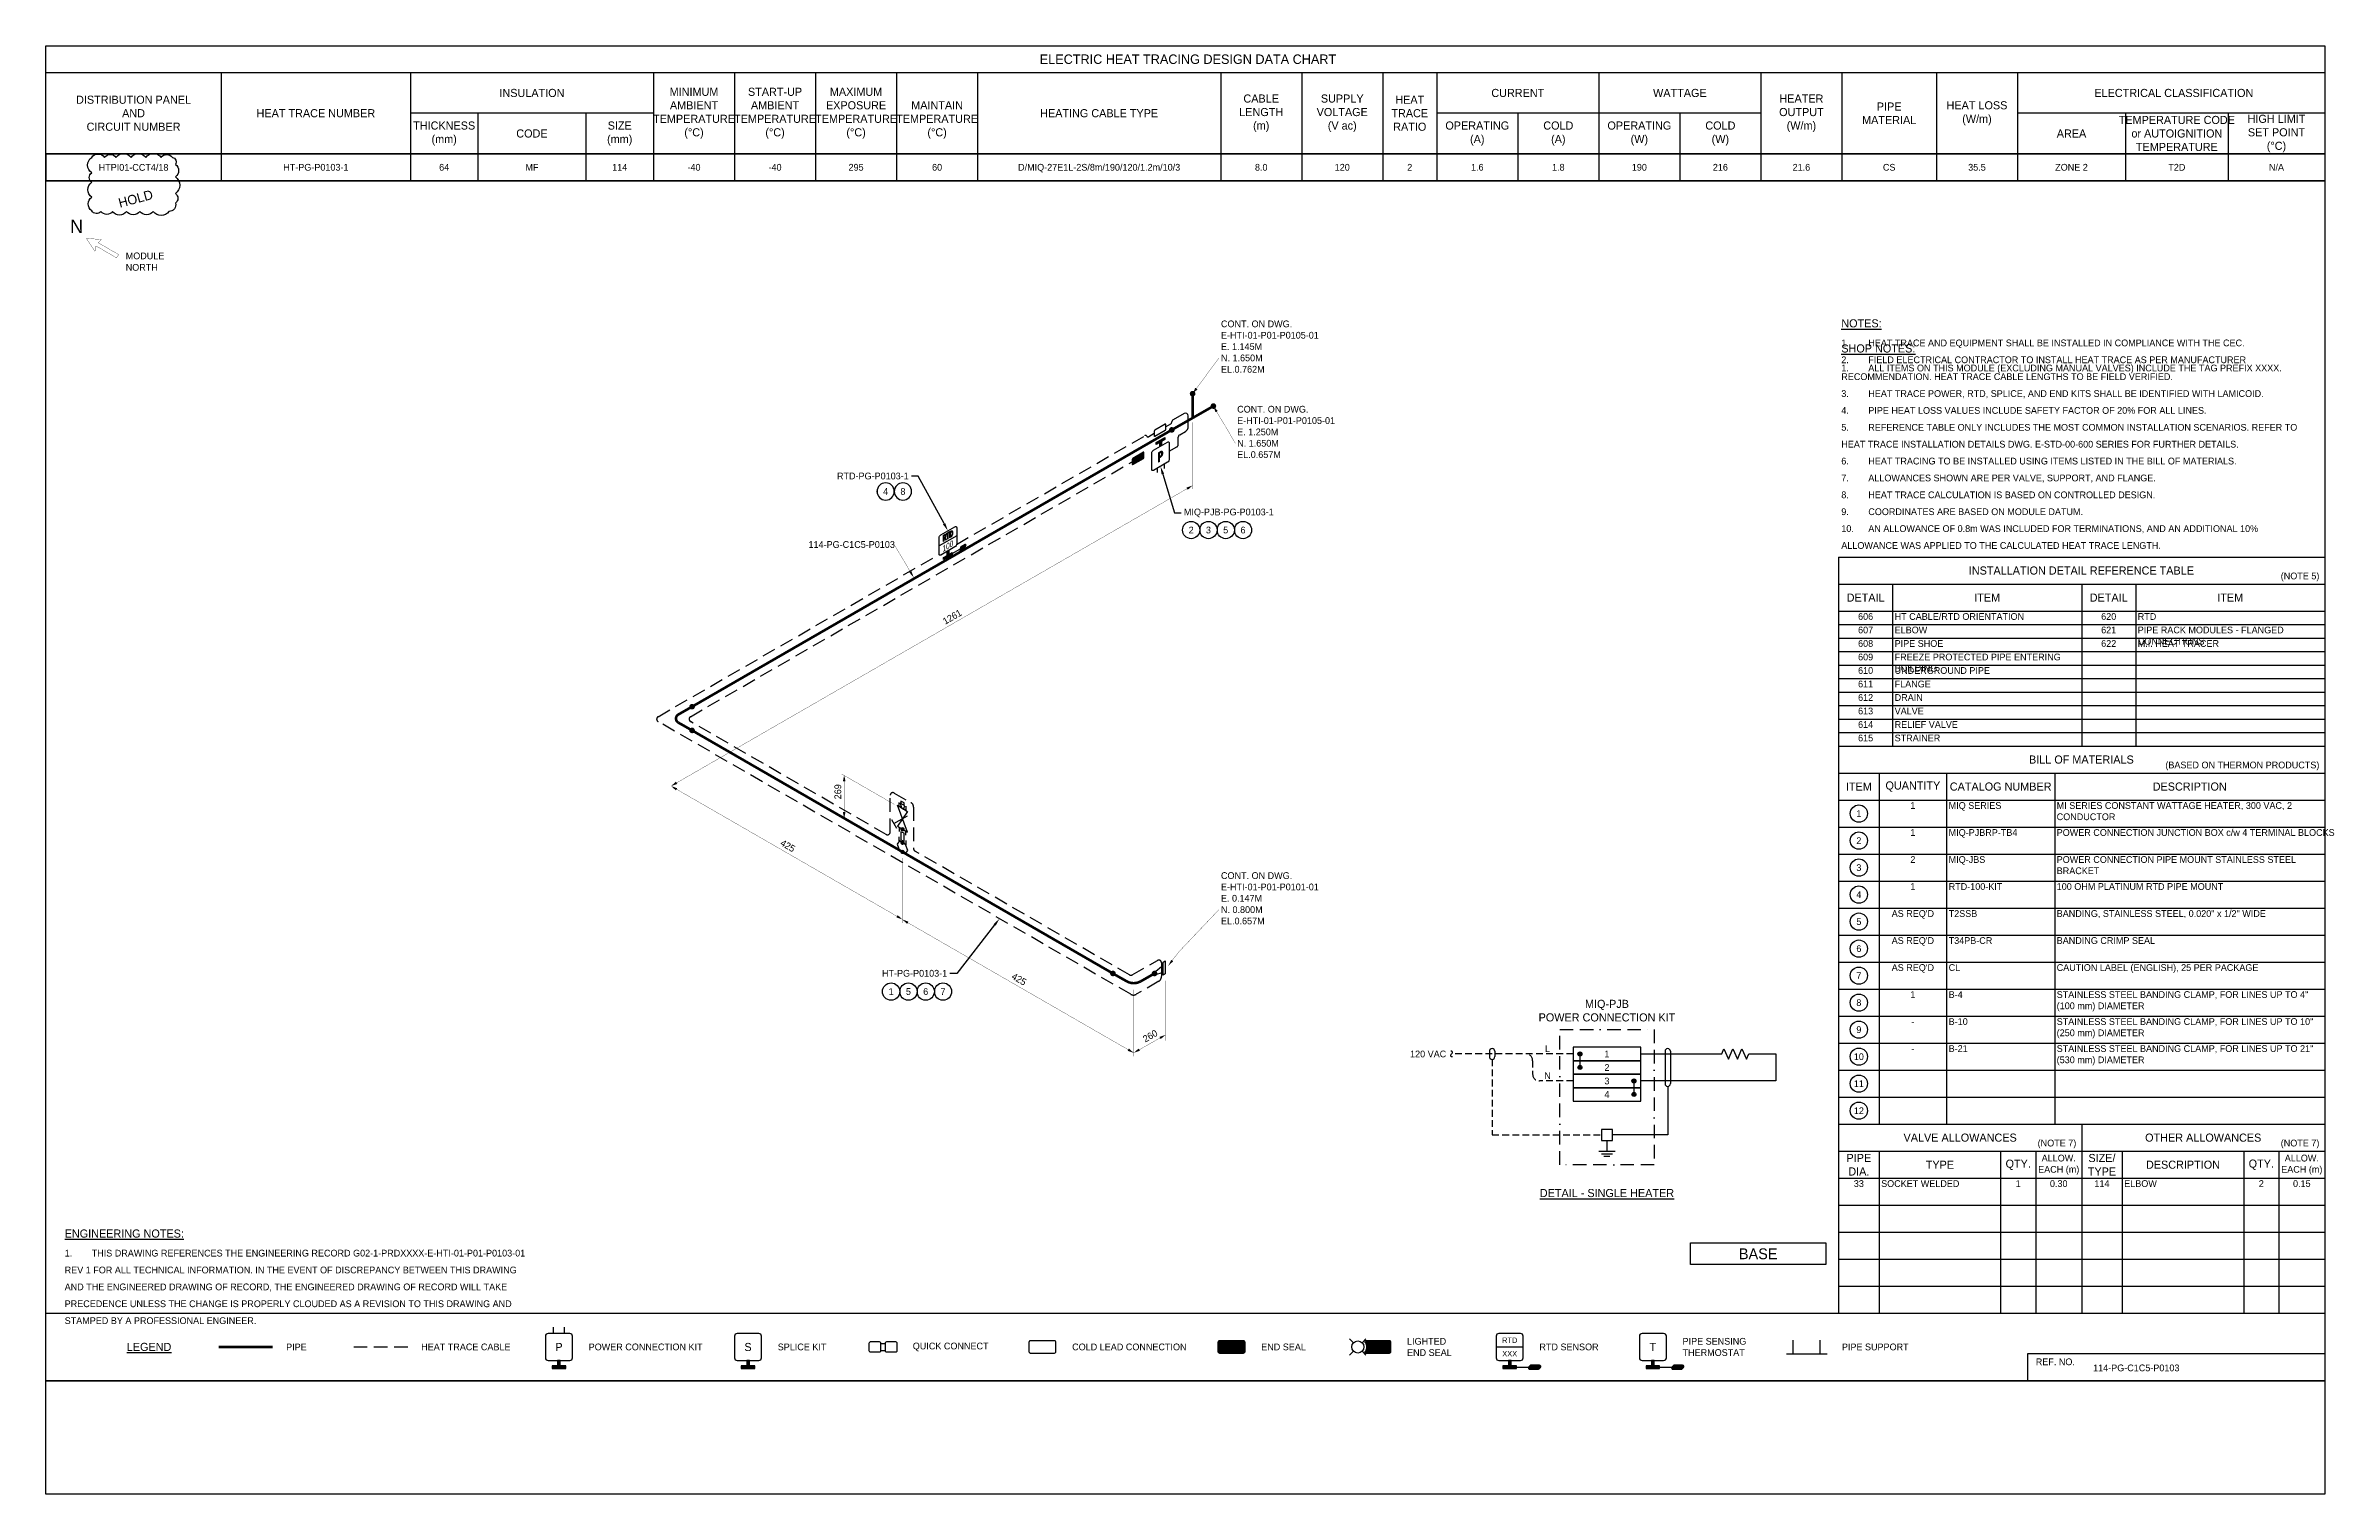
# Model space of a CAD drawing. Extents: x 0 to 847, y -42 to 494.
import ezdxf
from ezdxf import colors
from ezdxf.entities.mleader import LeaderData, LeaderLine
from ezdxf.enums import TextEntityAlignment as Align
from ezdxf.math import Vec2, Vec3

# ---------------------------------------------------------------- set-up
doc = ezdxf.new("R2010")
doc.units = 0
doc.header["$LTSCALE"] = 10
doc.header["$MEASUREMENT"] = 0
for name, pattern in [('BORDER', [1.75, 0.5, -0.25, 0.5, -0.25, 0, -0.25]), ('DASHED', [0.75, 0.5, -0.25]), ('HIDDEN', [0.375, 0.25, -0.125])]:
    doc.linetypes.add(name, pattern=pattern)
doc.layers.get('Defpoints').update_dxf_attribs({"color": 9})
for name, color, linetype in [('DIMENSION', 2, 'Continuous'), ('ENGINEERING NOTE', 2, 'Continuous'), ('EQUIP ENCL', 7, 'BORDER'), ('FWIRE-1', 1, 'HIDDEN'), ('HEAT_TRACE', 3, 'DASHED'), ('HOLD', 1, 'Continuous'), ('PIPE', 7, 'Continuous'), ('SYMBOL-3', 3, 'Continuous'), ('TABLE-1', 1, 'Continuous'), ('TABLE-7', 7, 'Continuous'), ('TEXT-2', 2, 'Continuous'), ('TEXT2', 40, 'Continuous'), ('TITLE', 7, 'Continuous'), ('WELDS', 7, 'Continuous'), ('Wipeout', 7, 'Continuous'), ('WIRE-1', 1, 'Continuous')]:
    doc.layers.add(name, color=color, linetype=linetype)
doc.styles.add('framdcn', font='', dxfattribs={"height": 2.4})
doc.styles.add('Scovan Elec', font='')
doc.styles.add('Scovan Standard', font='', dxfattribs={"height": 2.5})
doc.styles.get("Standard").update_dxf_attribs({"font": ''})
doc.styles.get('framdcn').set_extended_font_data('Franklin Gothic Medium Cond')
doc.styles.get('Scovan Elec').set_extended_font_data('Franklin Gothic Medium Cond')
doc.styles.get('Scovan Standard').set_extended_font_data('Franklin Gothic Medium Cond')
doc.styles.get('Standard').set_extended_font_data('Franklin Gothic Medium Cond')

msp = doc.modelspace()

# ---------------------------------------------------------------- texts
at = {"linetype": 'Continuous', "style": 'Scovan Standard'}
msp.add_text('REF. NO.', height=2.5, dxfattribs=at).set_placement((736.77, 7), align=Align.MIDDLE_LEFT)
at = {"layer": 'DIMENSION', "style": 'framdcn'}
for s, rotation, p in [('1261', 30, (333, 279.9)), ('269', 90, (294.5, 215.3)), ('425', -30, (271.7, 198.4)), ('425', -30, (357.3, 149)), ('260', 30, (407.1, 125.2))]:
    msp.add_text(s, height=2.5, rotation=rotation, dxfattribs=at).set_placement(p)
at = {"layer": 'HOLD', "insert": (27, 436), "char_height": 3.5, "attachment_point": 4, "rotation": 15, "style": 'Scovan Elec'}
msp.add_mtext('HOLD', dxfattribs=at)
at = {"layer": 'TEXT-2', "style": 'Scovan Elec'}
msp.add_text('BASE', height=4, dxfattribs=at).set_placement((634, 47), align=Align.MIDDLE)
for s, insert, char_height, attachment_point in [('ELECTRIC HEAT TRACING DESIGN DATA CHART', (422.89, 489.34), 3.5, 5), ('DISTRIBUTION PANEL\\PAND\\PCIRCUIT NUMBER', (32.5, 469.34), 3, 5), ('INSULATION', (180, 476.84), 3, 5), ('MINIMUM\\PAMBIENT\\PTEMPERATURE\\P(%%DC)', (240, 469.34), 3, 5), ('START-UP\\PAMBIENT\\PTEMPERATURE\\P(%%DC)', (270, 469.34), 3, 5), ('MAXIMUM\\PEXPOSURE\\PTEMPERATURE\\P(%%DC)', (300, 469.34), 3, 5), ('CABLE\\PLENGTH\\P(m)', (450, 469.34), 3, 5), ('SUPPLY\\PVOLTAGE\\P(V ac)', (480, 469.34), 3, 5), ('HEAT\\PTRACE\\PRATIO', (505, 469.34), 3, 5), ('CURRENT', (545, 476.84), 3, 5), ('WATTAGE', (605, 476.84), 3, 5), ('HEATER\\POUTPUT\\P(W/m)', (650, 469.34), 3, 5), ('ELECTRICAL CLASSIFICATION', (787.89, 476.84), 3, 5), ('HEAT TRACE NUMBER', (100, 469.34), 3, 5), ('THICKNESS\\P(mm)', (147.5, 461.84), 3, 5), ('SIZE\\P(mm)', (212.5, 461.84), 3, 5), ('\\PMAINTAIN\\PTEMPERATURE\\P(%%DC)', (330, 469.34), 3, 5), ('HEATING CABLE TYPE', (390, 469.34), 3, 5), ('OPERATING\\P(A)', (530, 461.84), 3, 5), ('COLD\\P(A)', (560, 461.84), 3, 5), ('OPERATING\\P(W)', (590, 461.84), 3, 5), ('COLD\\P(W)', (620, 461.84), 3, 5), ('PIPE\\PMATERIAL', (682.5, 469.34), 3, 5), ('HEAT LOSS\\P(W/m)', (715, 469.34), 3, 5), ('TEMPERATURE CODE\\Por AUTOIGNITION\\PTEMPERATURE', (789, 461.84), 3, 5), ('HIGH LIMIT\\PSET POINT\\P(%%DC)', (825.89, 461.84), 3, 5), ('CODE', (180, 461.84), 3, 5), ('AREA', (750, 461.84), 3, 5), ('INSTALLATION DETAIL REFERENCE TABLE', (753.66, 300), 3, 5), ('(NOTE 5)', (841.77, 296), 2.5, 9), ('BILL OF MATERIALS', (753.66, 230), 3, 5), ('(BASED ON THERMON PRODUCTS)', (841.77, 226), 2.5, 9), ('VALVE ALLOWANCES', (708.77, 90), 3, 5), ('(NOTE 7)', (751.77, 86), 2.5, 9), ('OTHER ALLOWANCES', (798.77, 90), 3, 5), ('(NOTE 7)', (841.77, 86), 2.5, 9), ('PIPE\\PDIA.', (671.27, 79.98), 3, 5), ('TYPE', (701.27, 79.98), 3, 5), ('QTY.', (730.27, 79.96), 3, 5), ('ALLOW.\\PEACH (m)', (745.27, 79.98), 2.5, 5), ('SIZE/\\PTYPE', (761.27, 79.98), 3, 5), ('DESCRIPTION', (791.27, 79.98), 3, 5), ('QTY.', (820.27, 79.98), 3, 5), ('ALLOW.\\PEACH (m)', (835.27, 79.98), 2.5, 5)]:
    msp.add_mtext(s, dxfattribs=dict(at, insert=insert, char_height=char_height, attachment_point=attachment_point))
at = {"layer": 'TEXT2', "style": 'framdcn'}
for s, height, p in [('N', 5, (9, 425)), ('CONT. ON DWG.', 2.5, (435.1, 390.1)), ('E-HTI-01-P01-P0105-01', 2.5, (435.1, 385.9)), ('CONT. ON DWG.', 2.5, (441.1, 358.5)), ('E-HTI-01-P01-P0105-01', 2.5, (441.1, 354.3)), ('CONT. ON DWG.', 2.5, (435.1, 185.8)), ('E-HTI-01-P01-P0101-01', 2.5, (435.1, 181.6))]:
    msp.add_text(s, height=height, dxfattribs=at).set_placement(p)

# ---------------------------------------------------------------- blocks, each defined once
blk = doc.blocks.new('*T18')
at = {"layer": 'TABLE-7', "color": 0, "linetype": 'ByBlock', "lineweight": -2, "transparency": 16777216}
for p, q in [((0, 0), (843.77, 0)), ((0, 0), (0, -10)), ((65, 0), (65, -10)), ((135, 0), (135, -10)), ((160, 0), (160, -10)), ((200, 0), (200, -10)), ((225, 0), (225, -10)), ((255, 0), (255, -10)), ((285, 0), (285, -10)), ((315, 0), (315, -10)), ((345, 0), (345, -10)), ((435, 0), (435, -10)), ((465, 0), (465, -10)), ((495, 0), (495, -10)), ((515, 0), (515, -10)), ((545, 0), (545, -10)), ((575, 0), (575, -10)), ((605, 0), (605, -10)), ((635, 0), (635, -10)), ((665, 0), (665, -10)), ((700, 0), (700, -10)), ((730, 0), (730, -10)), ((770, 0), (770, -10)), ((808, 0), (808, -10)), ((843.77, 0), (843.77, -10)), ((0, -10), (843.77, -10))]:
    blk.add_line(p, q, dxfattribs=at)
blk = doc.blocks.new('*U84')
at = {"layer": 'TEXT-2', "insert": (1, 3), "char_height": 2.5, "attachment_point": 7, "style": 'Scovan Elec'}
blk.add_mtext_dynamic_manual_height_columns('\\pxsm1.5;{\\H1.2x;\\LNOTES:\\P\\pi-3,l3,s*,t3;}1.^IHEAT TRACE AND EQUIPMENT SHALL BE INSTALLED IN COMPLIANCE WITH THE CEC.\\P2.^IFIELD ELECTRICAL CONTRACTOR TO INSTALL HEAT TRACE AS PER MANUFACTURER RECOMMENDATION. HEAT TRACE CABLE LENGTHS TO BE FIELD VERIFIED.\\P3.^IHEAT TRACE POWER, RTD, SPLICE, AND END KITS SHALL BE IDENTIFIED WITH LAMICOID.\\P4.^IPIPE HEAT LOSS VALUES INCLUDE SAFETY FACTOR OF 20% FOR ALL LINES.\\P5.^IREFERENCE TABLE ONLY INCLUDES THE MOST COMMON INSTALLATION SCENARIOS. REFER TO HEAT TRACE INSTALLATION DETAILS DWG. E-STD-00-600 SERIES FOR FURTHER DETAILS.\\P6.^IHEAT TRACING TO BE INSTALLED USING ITEMS LISTED IN THE BILL OF MATERIALS.\\P7.^IALLOWANCES SHOWN ARE PER VALVE, SUPPORT, AND FLANGE.\\P8.^IHEAT TRACE CALCULATION IS BASED ON CONTROLLED DESIGN.\\P9.^ICOORDINATES ARE BASED ON MODULE DATUM.\\P10.^IAN ALLOWANCE OF 0.8m WAS INCLUDED FOR TERMINATIONS, AND AN ADDITIONAL 10% ALLOWANCE WAS APPLIED TO THE CALCULATED HEAT TRACE LENGTH.', width=175, gutter_width=10, heights=[0], dxfattribs=at)
blk = doc.blocks.new('NorthDatum')
at = {"style": 'Scovan Elec'}
blk.add_text('NORTH', height=2.5, dxfattribs=at).set_placement((0, -2.13), align=Align.MIDDLE_LEFT)
blk.add_attdef('NA_DATUM', text='', height=2.5, dxfattribs=at).set_placement((0, 2.13), align=Align.MIDDLE_LEFT)
blk = doc.blocks.new('*U13')
at = {"layer": 'SYMBOL-3'}
h = blk.add_hatch(color=256, dxfattribs=at)
h.dxf.hatch_style = 1
h.paths.add_polyline_path([(434.5, 56.79, 0.414214), (434, 56.29), (434, 52.79, 0.414214), (434.5, 52.29), (443.5, 52.29, 0.414214), (444, 52.79), (444, 56.29, 0.414214), (443.5, 56.79)])
h = blk.add_hatch(color=256, dxfattribs=at)
h.dxf.hatch_style = 1
h.paths.add_polyline_path([(489.13, 56.79), (488.39, 56.05), (488.58, 55.66), (488.7, 55.29), (488.77, 54.92), (488.79, 54.54), (488.77, 54.15), (488.7, 53.78), (488.58, 53.42), (488.39, 53.02), (489.13, 52.29), (497.5, 52.29, 0.414214), (498, 52.79), (498, 56.29, 0.414214), (497.5, 56.79)])
h = blk.add_hatch(color=256, dxfattribs=at)
h.dxf.hatch_style = 1
h.paths.add_polyline_path([(190.5, 47.54), (190.5, 49.54), (189.5, 49.54), (189.5, 47.54), (187.5, 47.54), (187.5, 46.54), (192.5, 46.54), (192.5, 47.54)])
h = blk.add_hatch(color=256, dxfattribs=at)
h.dxf.hatch_style = 1
h.paths.add_polyline_path([(259.5, 47.54), (257.5, 47.54), (257.5, 46.54), (262.5, 46.54), (262.5, 47.54), (260.5, 47.54), (260.5, 49.54), (259.5, 49.54)])
h = blk.add_hatch(color=256, dxfattribs=at)
h.dxf.hatch_style = 1
h.paths.add_polyline_path([(541.5, 47.54), (539.5, 47.54), (539.5, 46.54), (544.5, 46.54), (544.5, 47.54), (542.5, 47.54), (542.5, 49.54), (541.5, 49.54)])
h = blk.add_hatch(color=256, dxfattribs=at)
h.dxf.hatch_style = 1
h.paths.add_polyline_path([(552.53, 46.29, 0.414214), (553.03, 46.79, 1), (553.03, 47.79), (549.94, 47.79, 0.414214), (549.44, 47.29, 1), (549.44, 46.29)])
h = blk.add_hatch(color=256, dxfattribs=at)
h.dxf.hatch_style = 1
h.paths.add_polyline_path([(594.5, 47.54), (592.5, 47.54), (592.5, 46.54), (597.5, 46.54), (597.5, 47.54), (595.5, 47.54), (595.5, 49.54), (594.5, 49.54)])
h = blk.add_hatch(color=256, dxfattribs=at)
h.dxf.hatch_style = 1
h.paths.add_polyline_path([(605.53, 46.29, 0.414214), (606.03, 46.79, 1), (606.03, 47.79), (602.94, 47.79, 0.414214), (602.44, 47.29, 1), (602.44, 46.29)])
at = {"layer": 'Defpoints'}
for points in [[(434, 56.29), (434, 52.79, 0.414214), (434.5, 52.29), (443.5, 52.29, 0.414214), (444, 52.79), (444, 56.29, 0.414214), (443.5, 56.79), (434.5, 56.79, 0.414214)], [(488, 56.29), (488, 52.79, 0.414214), (488.5, 52.29), (497.5, 52.29, 0.414214), (498, 52.79), (498, 56.29, 0.414214), (497.5, 56.79), (488.5, 56.79, 0.414214)], [(549.59, 47.64), (549.09, 47.14, 0.668179), (549.44, 46.29), (552.53, 46.29, 0.198912), (552.88, 46.43), (553.38, 46.93, 0.668179), (553.03, 47.79), (549.94, 47.79, 0.198912)], [(602.59, 47.64), (602.09, 47.14, 0.668179), (602.44, 46.29), (605.53, 46.29, 0.198912), (605.88, 46.43), (606.38, 46.93, 0.668179), (606.03, 47.79), (602.94, 47.79, 0.198912)]]:
    blk.add_lwpolyline(points, format="xyb", close=True, dxfattribs=at)
for points in [[(189.5, 49.54), (189.5, 47.54), (187.5, 47.54), (187.5, 46.54), (192.5, 46.54), (192.5, 47.54), (190.5, 47.54), (190.5, 49.54)], [(259.5, 49.54), (259.5, 47.54), (257.5, 47.54), (257.5, 46.54), (262.5, 46.54), (262.5, 47.54), (260.5, 47.54), (260.5, 49.54)], [(541.5, 49.54), (541.5, 47.54), (539.5, 47.54), (539.5, 46.54), (544.5, 46.54), (544.5, 47.54), (542.5, 47.54), (542.5, 49.54)], [(594.5, 49.54), (594.5, 47.54), (592.5, 47.54), (592.5, 46.54), (597.5, 46.54), (597.5, 47.54), (595.5, 47.54), (595.5, 49.54)]]:
    blk.add_lwpolyline(points, close=True, dxfattribs=at)
at = {"layer": 'HEAT_TRACE', "linetype": 'DASHED'}
blk.add_line((114, 54.54), (134, 54.54), dxfattribs=at)
at = {"layer": 'PIPE'}
for p, q in [((644.5, 52.04), (659.5, 52.04)), ((647, 52.04), (647, 57.04)), ((657, 52.04), (657, 57.04))]:
    blk.add_line(p, q, dxfattribs=at)
at = {"layer": 'PIPE', "const_width": 0.95}
blk.add_lwpolyline([(64, 54.54), (84, 54.54)], dxfattribs=at)
at = {"layer": 'SYMBOL-3'}
for p, q in [((188, 59.81), (188, 61.81)), ((192, 59.81), (192, 61.81)), ((309.23, 55.88), (310.77, 55.88)), ((309.23, 53.19), (310.77, 53.19)), ((537, 54.54), (547, 54.54)), ((544.5, 47.04), (549.01, 47.04)), ((597.5, 47.04), (602.01, 47.04))]:
    blk.add_line(p, q, dxfattribs=at)
for points in [[(185, 58.54), (185, 50.54, 0.414214), (186, 49.54), (194, 49.54, 0.414214), (195, 50.54), (195, 58.54, 0.414214), (194, 59.54), (186, 59.54, 0.414214)], [(255, 58.54), (255, 50.54, 0.414214), (256, 49.54), (264, 49.54, 0.414214), (265, 50.54), (265, 58.54, 0.414214), (264, 59.54), (256, 59.54, 0.414214)], [(537, 58.54), (537, 50.54, 0.414214), (538, 49.54), (546, 49.54, 0.414214), (547, 50.54), (547, 58.54, 0.414214), (546, 59.54), (538, 59.54, 0.414214)], [(590, 58.54), (590, 50.54, 0.414214), (591, 49.54), (599, 49.54, 0.414214), (600, 50.54), (600, 58.54, 0.414214), (599, 59.54), (591, 59.54, 0.414214)], [(305.27, 52.69), (308.73, 52.69, 0.414214), (309.23, 53.19), (309.23, 55.88, 0.414214), (308.73, 56.38), (305.27, 56.38, 0.414214), (304.77, 55.88), (304.77, 53.19, 0.414214)], [(311.27, 52.69), (314.73, 52.69, 0.414214), (315.23, 53.19), (315.23, 55.88, 0.414214), (314.73, 56.38), (311.27, 56.38, 0.414214), (310.77, 55.88), (310.77, 53.19, 0.414214)], [(364, 56.29), (364, 52.79, 0.414214), (364.5, 52.29), (373.5, 52.29, 0.414214), (374, 52.79), (374, 56.29, 0.414214), (373.5, 56.79), (364.5, 56.79, 0.414214)]]:
    blk.add_lwpolyline(points, format="xyb", close=True, dxfattribs=at)
at = {"layer": 'TABLE-1'}
blk.add_lwpolyline([(0, 67.04), (843.77, 67.04)], dxfattribs=at)
at = {"layer": 'TEXT-2'}
for s, height, p in [('P', 3, (190, 54.54)), ('S', 3, (260, 54.54)), ('XXX', 2, (542, 52.04)), ('RTD', 2, (542, 57.04)), ('T', 3, (595, 54.54))]:
    blk.add_text(s, height=height, rotation=360, dxfattribs=at).set_placement(p, align=Align.MIDDLE)
at = {"layer": 'TEXT-2', "attachment_point": 4, "style": 'Scovan Elec'}
for s, insert, char_height in [('{\\LLEGEND}', (30, 54.54), 3), ('PIPE', (89, 54.54), 2.5), ('HEAT TRACE CABLE', (139, 54.54), 2.5), ('POWER CONNECTION KIT', (201, 54.54), 2.5), ('SPLICE KIT', (271, 54.54), 2.5), ('QUICK CONNECT', (321, 54.54), 2.5), ('COLD LEAD CONNECTION', (380, 54.54), 2.5), ('END SEAL', (450, 54.54), 2.5), ('LIGHTED\\PEND SEAL', (504, 54.54), 2.5), ('RTD SENSOR', (553, 54.54), 2.5), ('PIPE SENSING\\PTHERMOSTAT', (606, 54.54), 2.5), ('PIPE SUPPORT', (665, 54.54), 2.5)]:
    blk.add_mtext(s, dxfattribs=dict(at, insert=insert, char_height=char_height))
blk.add_wipeout([(485.56, 57.57), (485.18, 57.53), (484.81, 57.43), (484.45, 57.29), (484.12, 57.11), (483.81, 56.88), (483.53, 56.62), (483.29, 56.32), (483.08, 56), (482.92, 55.66), (482.8, 55.29), (482.73, 54.92), (482.71, 54.54), (482.73, 54.15), (482.8, 53.78), (482.92, 53.42), (483.08, 53.07), (483.29, 52.75), (483.53, 52.45), (483.81, 52.19), (484.12, 51.97), (484.45, 51.78), (484.81, 51.64), (485.18, 51.55), (485.56, 51.5), (485.94, 51.5), (486.32, 51.55), (486.69, 51.64), (487.05, 51.78), (487.38, 51.97), (487.69, 52.19), (487.97, 52.45), (488.21, 52.75), (488.42, 53.07), (488.58, 53.42), (488.7, 53.78), (488.77, 54.15), (488.79, 54.54), (488.77, 54.92), (488.7, 55.29), (488.58, 55.66), (488.42, 56), (488.21, 56.32), (487.97, 56.62), (487.69, 56.88), (487.38, 57.11), (487.05, 57.29), (486.69, 57.43), (486.32, 57.53), (485.94, 57.57)]).dxf.layer = 'Wipeout'
at = {"layer": 'Defpoints'}
for p, q in [((489.13, 56.79), (488.39, 56.04)), ((488.39, 53.03), (489.13, 52.29))]:
    blk.add_line(p, q, dxfattribs=at)
at = {"layer": 'SYMBOL-3', "color": 2}
for p, q in [((482.74, 57.55), (484.16, 56.13)), ((484.16, 52.94), (482.74, 51.52)), ((488.76, 57.55), (487.34, 56.13)), ((487.34, 52.94), (488.76, 51.52))]:
    blk.add_line(p, q, dxfattribs=at)
blk.add_circle((485.75, 54.54), 2.25, dxfattribs=at)
blk = doc.blocks.new('ShopNotes')
at = {"layer": 'TEXT-2', "insert": (1, 3), "char_height": 2.5, "attachment_point": 7, "style": 'Scovan Elec'}
blk.add_mtext_dynamic_manual_height_columns('\\pxsm1.5;{\\H1.2x;\\LSHOP NOTES:\\P\\pi-3,l3,s*,t3;}1.^IALL ITEMS ON THIS MODULE (EXCLUDING MANUAL VALVES) INCLUDE THE TAG PREFIX XXXX.', width=175, gutter_width=10, heights=[0], dxfattribs=at)
blk = doc.blocks.new('block1')
at = {"layer": 'TEXT2'}
blk.add_hatch(color=256, dxfattribs=at).paths.add_polyline_path([(0.001, 0), (1.101, 2.2), (1.801, 1.6)])
at = {"layer": 'TEXT2', "linetype": 'ByBlock', "const_width": 0.1, "flags": 128}
blk.add_lwpolyline([(3.8, 5), (0, 0)], dxfattribs=at)
blk = doc.blocks.new('block2')
at = {"layer": 'TEXT2', "style": 'framdcn'}
for s, p in [('E. 0.147M', (0, 0)), ('N. 0.800M', (0, -4.2)), ('EL.0.657M', (0, -8.4))]:
    blk.add_text(s, height=2.5, dxfattribs=at).set_placement(p)
blk = doc.blocks.new('block5')
at = {"layer": 'TEXT2'}
blk.add_hatch(color=256, dxfattribs=at).paths.add_polyline_path([(0.001, 0.001), (1.001, 2.201), (1.801, 1.601)])
at = {"layer": 'TEXT2', "linetype": 'ByBlock', "const_width": 0.1, "flags": 128}
blk.add_lwpolyline([(9.8, 13.3), (0, 0)], dxfattribs=at)
blk = doc.blocks.new('block6')
at = {"layer": 'TEXT2', "style": 'framdcn'}
for s, p in [('E. 1.145M', (0, 0)), ('N. 1.650M', (0, -4.2)), ('EL.0.762M', (0, -8.4))]:
    blk.add_text(s, height=2.5, dxfattribs=at).set_placement(p)
blk = doc.blocks.new('block7')
at = {"layer": 'TEXT2'}
blk.add_hatch(color=256, dxfattribs=at).paths.add_polyline_path([(0.001, 0.001), (1.601, -1.799), (0.801, -2.299)])
at = {"layer": 'TEXT2', "linetype": 'ByBlock', "const_width": 0.1, "flags": 128}
blk.add_lwpolyline([(8.1, -13.7), (0, 0)], dxfattribs=at)
blk = doc.blocks.new('block8')
at = {"layer": 'TEXT2', "style": 'framdcn'}
for s, p in [('E. 1.250M', (0, 0)), ('N. 1.650M', (0, -4.2)), ('EL.0.657M', (0, -8.4))]:
    blk.add_text(s, height=2.5, dxfattribs=at).set_placement(p)
blk = doc.blocks.new('block9')
at = {"layer": 'PIPE', "linetype": 'ByBlock', "flags": 128}
for points in [[(-4.1, -1.9), (-0.8, 0.8)], [(-0.8, 1.9), (0, 2.4)], [(-0.8, -2.9), (-0.8, 1.9)], [(0, 2.4), (0, 0)], [(0, 0), (0, -2.4)], [(-4.1, -2.9), (-4.1, -1.9)], [(-0.8, -1.9), (-4.1, -2.9)], [(0, -2.4), (-0.8, -2.9)]]:
    blk.add_lwpolyline(points, dxfattribs=at)
at = {"flags": 1}
for tag in ['Tag', 'UCI', 'Pipe Ref', 'Description', 'Key']:
    blk.add_attdef(tag, (0, 0), '', height=1, dxfattribs=at)
blk = doc.blocks.new('block10')
at = {"layer": 'PIPE', "linetype": 'ByBlock', "const_width": 0.95, "flags": 128}
for points in [[(-7.7, -1.61), (-2.6, -4.51)], [(-2.6, -4.51), (-1.78, -4.89), (-0.91, -5.12), (0, -5.2), (0.9, -5.12), (1.78, -4.89), (2.6, -4.51)], [(2.6, -4.51), (7.7, -1.61)]]:
    blk.add_lwpolyline(points, dxfattribs=at)
at = {"flags": 1}
for tag in ['Tag', 'UCI', 'Pipe Ref', 'Description', 'Key']:
    blk.add_attdef(tag, (0, 0), '', height=1, dxfattribs=at)
blk = doc.blocks.new('block11')
at = {"layer": 'PIPE', "linetype": 'ByBlock', "const_width": 0.95, "flags": 128}
blk.add_lwpolyline([(-77.9, 45), (0, 0)], dxfattribs=at)
at = {"flags": 1}
for tag in ['Tag', 'UCI', 'Pipe Ref', 'Description', 'Key']:
    blk.add_attdef(tag, (0, 0), '', height=1, dxfattribs=at)
blk = doc.blocks.new('block12')
at = {"layer": 'PIPE', "linetype": 'ByBlock', "flags": 128}
for points in [[(-1.1, 4.1), (-2, 2.9)], [(-2, 2.9), (-1.1, 0.6)], [(-1.2, 4.1), (-1.2, 5.6)], [(1.2, 2.7), (-1.2, 4.1)], [(1.1, 2.8), (-1.1, 4.1)], [(-1.1, 0.6), (0, 0)], [(0, 0), (1.1, -0.6)], [(2, 0.6), (1.1, 2.8)], [(1.1, -0.6), (2, 0.6)], [(1.2, 4.2), (1.2, 2.7)]]:
    blk.add_lwpolyline(points, dxfattribs=at)
at = {"flags": 1}
for tag in ['Tag', 'UCI', 'Pipe Ref', 'Description', 'Key']:
    blk.add_attdef(tag, (0, 0), '', height=1, dxfattribs=at)
blk = doc.blocks.new('block13')
at = {"layer": 'PIPE', "linetype": 'ByBlock', "flags": 128}
for points in [[(-0.6, 3.3), (-0.6, 0.3)], [(0.6, 2.7), (-0.6, 3.3)], [(-0.6, 0.3), (0, 0)], [(0, 0), (0.6, -0.3)], [(0.6, -0.3), (0.6, 2.7)]]:
    blk.add_lwpolyline(points, dxfattribs=at)
at = {"flags": 1}
for tag in ['Tag', 'UCI', 'Pipe Ref', 'Description', 'Key']:
    blk.add_attdef(tag, (0, 0), '', height=1, dxfattribs=at)
blk = doc.blocks.new('block14')
at = {"layer": 'PIPE', "linetype": 'ByBlock', "flags": 128}
for points in [[(-0.7, 9.7), (3.1, 7.4)], [(3.1, -0.3), (-0.7, 9.7)], [(0, 9.2), (0, 10.7)], [(2.4, 7.8), (0, 9.2)], [(2.4, 9.3), (2.4, 7.8)], [(-2.9, 4.4), (-1, 1.2)], [(-2, 2.9), (3.1, 5.8)], [(3.1, 7.4), (-0.7, 1.9)], [(-0.7, 1.9), (1.2, 0.8)], [(0, 1.5), (0, 0)], [(2.4, 0.1), (0, 1.5)], [(1.2, 0.8), (3.1, -0.3)], [(2.4, -1.4), (2.4, 0.1)]]:
    blk.add_lwpolyline(points, dxfattribs=at)
at = {"flags": 1}
for tag in ['Tag', 'UCI', 'Pipe Ref', 'Description', 'Key']:
    blk.add_attdef(tag, (0, 0), '', height=1, dxfattribs=at)
blk = doc.blocks.new('block15')
at = {"layer": 'PIPE', "linetype": 'ByBlock', "flags": 128}
for points in [[(-0.9, 2), (-0.4, 0.2)], [(0.9, 1), (-0.9, 2)], [(-0.6, 2.7), (-0.6, 1.8)], [(0.6, 2.1), (-0.6, 2.7)], [(-0.4, 0.2), (0, 0)], [(0, 0), (0.4, -0.2)], [(0.4, -0.2), (0.9, 1)], [(0.6, 1.2), (0.6, 2.1)]]:
    blk.add_lwpolyline(points, dxfattribs=at)
at = {"flags": 1}
for tag in ['Tag', 'UCI', 'Pipe Ref', 'Description', 'Key']:
    blk.add_attdef(tag, (0, 0), '', height=1, dxfattribs=at)
blk = doc.blocks.new('block16')
at = {"layer": 'PIPE', "linetype": 'ByBlock', "const_width": 0.95, "flags": 128}
blk.add_lwpolyline([(-77.9, 45), (0, 0)], dxfattribs=at)
at = {"flags": 1}
for tag in ['Tag', 'UCI', 'Pipe Ref', 'Description', 'Key']:
    blk.add_attdef(tag, (0, 0), '', height=1, dxfattribs=at)
blk = doc.blocks.new('block17')
at = {"layer": 'PIPE', "linetype": 'ByBlock', "const_width": 0.95, "flags": 128}
for points in [[(-0.87, 1.5), (-0.87, 1.5), (-1.11, 1.33), (-1.33, 1.11), (-1.5, 0.87), (-1.63, 0.59), (-1.71, 0.3), (-1.73, 0), (-1.71, -0.3), (-1.63, -0.59), (-1.5, -0.87), (-1.33, -1.11), (-1.11, -1.33), (-0.87, -1.5)], [(4.24, 4.4), (-0.86, 1.5)], [(-0.86, -1.5), (4.24, -4.4)]]:
    blk.add_lwpolyline(points, dxfattribs=at)
at = {"flags": 1}
for tag in ['Tag', 'UCI', 'Pipe Ref', 'Description', 'Key']:
    blk.add_attdef(tag, (0, 0), '', height=1, dxfattribs=at)
blk = doc.blocks.new('block18')
at = {"layer": 'PIPE', "linetype": 'ByBlock', "const_width": 0.95, "flags": 128}
blk.add_lwpolyline([(177.6, 102.5), (0, 0)], dxfattribs=at)
at = {"flags": 1}
for tag in ['Tag', 'UCI', 'Pipe Ref', 'Description', 'Key']:
    blk.add_attdef(tag, (0, 0), '', height=1, dxfattribs=at)
blk = doc.blocks.new('block19')
at = {"layer": 'PIPE', "linetype": 'ByBlock', "const_width": 0.95, "flags": 128}
for points in [[(7.7, 13.4), (7.7, 4.4)], [(15.4, 8.8), (7.7, 4.4)], [(7.7, 4.4), (0, 0)]]:
    blk.add_lwpolyline(points, dxfattribs=at)
at = {"flags": 1}
for tag in ['Tag', 'UCI', 'Pipe Ref', 'Description', 'Key']:
    blk.add_attdef(tag, (0, 0), '', height=1, dxfattribs=at)
blk = doc.blocks.new('block20')
at = {"layer": 'WELDS'}
h = blk.add_hatch(color=256, dxfattribs=at)
edge = h.paths.add_edge_path(flags=0)
edge.add_arc((0, 0), 1.05, 0, 360)
at = {"flags": 1}
for tag in ['Tag', 'UCI', 'Pipe Ref', 'Description', 'Key']:
    blk.add_attdef(tag, (0, 0), '', height=1, dxfattribs=at)
blk = doc.blocks.new('block21')
at = {"layer": 'WELDS'}
h = blk.add_hatch(color=256, dxfattribs=at)
edge = h.paths.add_edge_path(flags=0)
edge.add_arc((0, 0), 1.05, 0, 360)
at = {"flags": 1}
for tag in ['Tag', 'UCI', 'Pipe Ref', 'Description', 'Key']:
    blk.add_attdef(tag, (0, 0), '', height=1, dxfattribs=at)
blk = doc.blocks.new('block22')
at = {"layer": 'WELDS'}
h = blk.add_hatch(color=256, dxfattribs=at)
edge = h.paths.add_edge_path(flags=0)
edge.add_arc((0, 0), 0.8, 0, 360)
at = {"flags": 1}
for tag in ['Tag', 'UCI', 'Pipe Ref', 'Description', 'Key']:
    blk.add_attdef(tag, (0, 0), '', height=1, dxfattribs=at)
blk = doc.blocks.new('block23')
at = {"layer": 'WELDS'}
h = blk.add_hatch(color=256, dxfattribs=at)
edge = h.paths.add_edge_path(flags=0)
edge.add_arc((0, 0), 0.8, 0, 360)
at = {"flags": 1}
for tag in ['Tag', 'UCI', 'Pipe Ref', 'Description', 'Key']:
    blk.add_attdef(tag, (0, 0), '', height=1, dxfattribs=at)
blk = doc.blocks.new('block24')
at = {"layer": 'WELDS'}
h = blk.add_hatch(color=256, dxfattribs=at)
edge = h.paths.add_edge_path(flags=0)
edge.add_arc((0, 0), 0.8, 0, 360)
at = {"flags": 1}
for tag in ['Tag', 'UCI', 'Pipe Ref', 'Description', 'Key']:
    blk.add_attdef(tag, (0, 0), '', height=1, dxfattribs=at)
blk = doc.blocks.new('block25')
at = {"layer": 'WELDS'}
h = blk.add_hatch(color=256, dxfattribs=at)
edge = h.paths.add_edge_path(flags=0)
edge.add_arc((0, 0), 1.05, 0, 360)
at = {"flags": 1}
for tag in ['Tag', 'UCI', 'Pipe Ref', 'Description', 'Key']:
    blk.add_attdef(tag, (0, 0), '', height=1, dxfattribs=at)
blk = doc.blocks.new('block26')
at = {"layer": 'WELDS'}
h = blk.add_hatch(color=256, dxfattribs=at)
edge = h.paths.add_edge_path(flags=0)
edge.add_arc((0, 0), 1.05, 0, 360)
at = {"flags": 1}
for tag in ['Tag', 'UCI', 'Pipe Ref', 'Description', 'Key']:
    blk.add_attdef(tag, (0, 0), '', height=1, dxfattribs=at)
blk = doc.blocks.new('block27')
at = {"layer": 'WELDS'}
h = blk.add_hatch(color=256, dxfattribs=at)
edge = h.paths.add_edge_path(flags=0)
edge.add_arc((0, 0), 1.05, 0, 360)
at = {"flags": 1}
for tag in ['Tag', 'UCI', 'Pipe Ref', 'Description', 'Key']:
    blk.add_attdef(tag, (0, 0), '', height=1, dxfattribs=at)
blk = doc.blocks.new('block28')
at = {"layer": 'WELDS'}
h = blk.add_hatch(color=256, dxfattribs=at)
edge = h.paths.add_edge_path(flags=0)
edge.add_arc((0, 0), 1.05, 0, 360)
at = {"flags": 1}
for tag in ['Tag', 'UCI', 'Pipe Ref', 'Description', 'Key']:
    blk.add_attdef(tag, (0, 0), '', height=1, dxfattribs=at)
blk = doc.blocks.new('block29')
at = {"layer": 'WELDS'}
h = blk.add_hatch(color=256, dxfattribs=at)
edge = h.paths.add_edge_path(flags=0)
edge.add_arc((0, 0), 1.05, 0, 360)
at = {"flags": 1}
for tag in ['Tag', 'UCI', 'Pipe Ref', 'Description', 'Key']:
    blk.add_attdef(tag, (0, 0), '', height=1, dxfattribs=at)
blk = doc.blocks.new('block31')
at = {"layer": 'TEXT2'}
blk.add_hatch(color=256, dxfattribs=at).paths.add_polyline_path([(0.001, 0.001), (-1.599, 1.801), (-0.799, 2.301)])
at = {"layer": 'TEXT2', "linetype": 'ByBlock', "const_width": 0.1, "flags": 128}
blk.add_lwpolyline([(-7.2, 12.2), (0, 0)], dxfattribs=at)
at = {"flags": 1}
for tag in ['Pipe Ref', 'Description']:
    blk.add_attdef(tag, (0, 0), '', height=1, dxfattribs=at)
at = {"layer": 'TEXT2', "style": 'framdcn'}
blk.add_text('114-PG-C1C5-P0103', height=2.5, dxfattribs=at).set_placement((-38.899, 10.901))
blk = doc.blocks.new('*U29')
blk.add_lwpolyline([(-12.5, 2.5), (-12.5, -2.5), (12.5, -2.5), (12.5, 2.5)], close=True)
at = {"color": 2}
blk.add_attdef('TAG1', text='', height=2.5, dxfattribs=at).set_placement((0, 0), align=Align.MIDDLE)
blk = doc.blocks.new('*U27')
at = {"linetype": 'Continuous'}
blk.add_lwpolyline([(-5, 0), (-4.17, 1.87), (-2.5, -1.88), (-0.83, 1.87), (0.83, -1.88), (2.5, 1.87), (4.17, -1.88), (5, 0)], dxfattribs=at)
at = {"color": 2}
for tag in ['TAG2', 'TAG3']:
    blk.add_attdef(tag, text='', height=2.5, dxfattribs=at).set_placement((0, 4.25), align=Align.CENTER)
at = {"color": 2, "lineweight": 30, "flags": 104}
blk.add_attdef('TAG1', text='', height=2.5, dxfattribs=at).set_placement((3.67, 5.9), align=Align.BOTTOM_CENTER)
blk = doc.blocks.new('*U28')
blk.add_lwpolyline([(-2, 2), (-2, -2), (2, -2), (2, 2)], close=True)
at = {"color": 2}
blk.add_attdef('TAG1', text='', height=2.5, dxfattribs=at).set_placement((0, 0), align=Align.MIDDLE)
blk = doc.blocks.new('S-Ground')
for p, q in [((-3, 0), (3, 0)), ((-2.05, -0.95), (2.05, -0.95)), ((-1.11, -1.89), (1.11, -1.89))]:
    blk.add_line(p, q)
blk = doc.blocks.new('*U63')
for p, q in [((-1, 11), (-1, -1)), ((1, 11), (1, -1))]:
    blk.add_line(p, q)
for centre, start, end in [((0, 11), 0, 180), ((0, -1), 180, 0)]:
    blk.add_arc(centre, 1, start, end)
blk = doc.blocks.new('*U30')
blk.add_open_spline([(0.3, -1.07), (0.22, -1.08), (0.05, -1.09), (-0.2, -0.97), (-0.31, -0.73), (-0.32, -0.46), (-0.12, -0.14), (0.12, 0.14), (0.32, 0.46), (0.31, 0.73), (0.2, 0.97), (-0.05, 1.09), (-0.22, 1.08), (-0.3, 1.07)], degree=3, knots=[0, 0, 0, 0, 0.23778, 0.504219, 0.769947, 1.007727, 1.273929, 1.868857, 2.135059, 2.372839, 2.638567, 2.905005, 3.142785, 3.142785, 3.142785, 3.142785])
blk = doc.blocks.new('*U26')
for p, q in [((-1, 1), (-1, -1)), ((1, 1), (1, -1))]:
    blk.add_line(p, q)
for centre, start, end in [((0, 1), 0, 180), ((0, -1), 180, 0)]:
    blk.add_arc(centre, 1, start, end)
blk = doc.blocks.new('*U60')
at = {"linetype": 'Continuous'}
blk.add_lwpolyline([(-0.75, 0, -1), (0.75, 0, -1), (-0.75, 0, -1), (0.5, 0, -1), (-0.5, 0, -1), (0.25, 0, -1), (-0.25, 0, -1), (0, 0, 1), (0.25, 0)], format="xyb", dxfattribs=at)
blk = doc.blocks.new('*U62')
at = {"layer": 'EQUIP ENCL'}
blk.add_lwpolyline([(-17.5, 0), (17.5, 0), (17.5, -50), (-17.5, -50)], close=True, dxfattribs=at)
at = {"layer": 'FWIRE-1'}
for p, q in [((-12.5, -9), (-57.5, -9)), ((-42.5, -11), (-42.5, -39)), ((-27.5, -11.5), (-27.5, -16.5)), ((-12.5, -19), (-25, -19)), ((-42.5, -39), (-2, -39))]:
    blk.add_line(p, q, dxfattribs=at)
for centre, start, end in [((-30, -11.5), 0, 90), ((-25, -16.5), 180, 270)]:
    blk.add_arc(centre, 2.5, start, end, dxfattribs=at)
at = {"layer": 'WIRE-1'}
for p, q in [((-10, -9), (-10, -14)), ((12.5, -9), (42.5, -9)), ((52.5, -9), (62.5, -9)), ((62.5, -9), (62.5, -19)), ((10, -19), (10, -24)), ((62.5, -19), (12.5, -19)), ((22.5, -21), (22.5, -39)), ((0, -41), (0, -45)), ((22.5, -39), (2, -39))]:
    blk.add_line(p, q, dxfattribs=at)
for name, p in [('*U30', (-57.5, -9)), ('*U26', (-42.5, -9)), ('*U60', (-10, -9)), ('*U63', (22.5, -19)), ('*U27', (47.5, -9)), ('*U60', (-10, -14)), ('*U60', (10, -19)), ('*U60', (10, -24)), ('*U28', (0, -39)), ('S-Ground', (0, -45))]:
    blk.add_blockref(name, p, dxfattribs=at)
for p, values in [((0, -9), {'TAG1': '1'}), ((0, -14), {'TAG1': '2'}), ((0, -19), {'TAG1': '3'}), ((0, -24), {'TAG1': '4'})]:
    blk.add_blockref('*U29', p, dxfattribs=at).add_auto_attribs(values)
at = {"color": 2, "style": 'Scovan Elec'}
blk.add_attdef('SUPPLY.VOLT', text='', height=2.5, dxfattribs=at).set_placement((-59.5, -9), align=Align.MIDDLE_RIGHT)
for tag, p in [('LINE1', (-22, -7)), ('LINE2', (-22, -17))]:
    blk.add_attdef(tag, text='', height=2.5, dxfattribs=at).set_placement(p, align=Align.MIDDLE)
at = {"layer": 'TEXT-2', "char_height": 3, "style": 'Scovan Elec'}
for s, insert, attachment_point in [('MIQ-PJB\\PPOWER CONNECTION KIT', (0, 3), 8), ('{\\LDETAIL - SINGLE HEATER}', (0, -59), 2)]:
    blk.add_mtext(s, dxfattribs=dict(at, insert=insert, attachment_point=attachment_point))
blk = doc.blocks.new('Heat_Trace_Design_Data')
at = {"layer": 'TEXT-2', "style": 'Scovan Elec'}
blk.add_attdef('PNL#-CKT#_1', text='', height=2.5, dxfattribs=at).set_placement((32.5, -5), align=Align.MIDDLE)
for tag, p in [('TRACE#_1', (100, -5)), ('INSU.THK_1', (147.5, -5)), ('INSU.CODE_1', (180, -5)), ('INSU.SIZE_1', (212.5, -5)), ('MIN.TEMP_1', (240, -5)), ('STARTUP.TEMP_1', (270, -5)), ('EXP.TEMP_1', (300, -5)), ('MAINT.TEMP_1', (330, -5)), ('CABLE.TYPE_1', (390, -5)), ('CABLE.LENGTH_1', (450, -5)), ('SUPPLY.VOLT_1', (480, -5)), ('HT.RATIO_1', (505, -5)), ('OPER.CURRENT_1', (530, -5)), ('COLD.CURRENT_1', (560, -5)), ('OPER.WATT_1', (590, -5)), ('COLD.WATT_1', (620, -5)), ('HEATER.OUTPUT_1', (650, -5)), ('PIPE.MAT_1', (682.5, -5)), ('HEAT.LOSS_1', (715, -5)), ('AREA.CLASS_1', (750, -5)), ('TEMPERATURE.CODE_1', (789, -5)), ('HI.LIMIT.SET.PT_1', (825.89, -5))]:
    blk.add_attdef(tag, text='', height=2.5, dxfattribs=at).set_placement(p, align=Align.MIDDLE_CENTER)
blk = doc.blocks.new('*T86')
at = {"layer": 'TABLE-7', "color": 0, "linetype": 'ByBlock', "lineweight": -2, "transparency": 16777216}
for p, q in [((0, 0), (90, 0)), ((0, 0), (0, -60)), ((20, 0), (20, -60)), ((90, 0), (90, -60)), ((90, 0), (180, 0)), ((90, 0), (90, -60)), ((110, 0), (110, -60)), ((180, 0), (180, -60)), ((0, -10), (90, -10)), ((0, -15), (90, -15)), ((90, -10), (180, -10)), ((90, -15), (180, -15)), ((0, -20), (90, -20)), ((0, -25), (90, -25)), ((90, -20), (180, -20)), ((90, -25), (180, -25)), ((0, -30), (90, -30)), ((90, -30), (180, -30)), ((0, -35), (90, -35)), ((0, -40), (90, -40)), ((90, -35), (180, -35)), ((90, -40), (180, -40)), ((0, -45), (90, -45)), ((0, -50), (90, -50)), ((90, -45), (180, -45)), ((90, -50), (180, -50)), ((0, -55), (90, -55)), ((90, -55), (180, -55)), ((0, -60), (90, -60)), ((90, -60), (180, -60))]:
    blk.add_line(p, q, dxfattribs=at)
at = {"layer": 'TABLE-7', "color": 2, "transparency": 16777216, "style": 'Scovan Elec'}
for s, insert, char_height, width, attachment_point in [('DETAIL', (10, -5), 3, 19, 5), ('ITEM', (55, -5), 3, 69, 5), ('DETAIL', (100, -5), 3, 19, 5), ('ITEM', (145, -5), 3, 69, 5), ('606', (10, -10.75), 2.5, 18.5, 2), ('607', (10, -15.75), 2.5, 18.5, 2), ('HT CABLE/RTD ORIENTATION', (20.75, -10.75), 2.5, 68.5, 1), ('ELBOW', (20.75, -15.75), 2.5, 68.5, 1), ('620', (100, -10.75), 2.5, 18.5, 2), ('621', (100, -15.75), 2.5, 18.5, 2), ('PIPE RACK MODULES - FLANGED CONNECTIONS', (110.75, -15.75), 2.5, 68.5, 1), ('RTD', (110.75, -10.75), 2.5, 68.5, 1), ('608', (10, -20.75), 2.5, 18.5, 2), ('PIPE SHOE', (20.75, -20.75), 2.5, 68.5, 1), ('622', (100, -20.75), 2.5, 18.5, 2), ('M.I. HEAT TRACER', (110.75, -20.75), 2.5, 68.5, 1), ('609', (10, -25.75), 2.5, 18.5, 2), ('610', (10, -30.75), 2.5, 18.5, 2), ('UNDERGROUND PIPE', (20.75, -30.75), 2.5, 68.5, 1), ('FREEZE PROTECTED PIPE ENTERING BUILDING', (20.75, -25.75), 2.5, 68.5, 1), ('611', (10, -35.75), 2.5, 18.5, 2), ('612', (10, -40.75), 2.5, 18.5, 2), ('FLANGE', (20.75, -35.75), 2.5, 68.5, 1), ('DRAIN', (20.75, -40.75), 2.5, 68.5, 1), ('613', (10, -45.75), 2.5, 18.5, 2), ('614', (10, -50.75), 2.5, 18.5, 2), ('VALVE', (20.75, -45.75), 2.5, 68.5, 1), ('RELIEF VALVE', (20.75, -50.75), 2.5, 68.5, 1), ('615', (10, -55.75), 2.5, 18.5, 2), ('STRAINER', (20.75, -55.75), 2.5, 68.5, 1)]:
    blk.add_mtext(s, dxfattribs=dict(at, insert=insert, char_height=char_height, width=width, attachment_point=attachment_point))
blk = doc.blocks.new('*T65')
at = {"layer": 'TABLE-7', "color": 0, "linetype": 'ByBlock', "lineweight": -2, "transparency": 16777216}
for p, q in [((0, 0), (180, 0)), ((0, 0), (0, -130)), ((15, 0), (15, -130)), ((40, 0), (40, -130)), ((80, 0), (80, -130)), ((180, 0), (180, -130)), ((0, -10), (180, -10)), ((0, -20), (180, -20)), ((0, -30), (180, -30)), ((0, -40), (180, -40)), ((0, -50), (180, -50)), ((0, -60), (180, -60)), ((0, -70), (180, -70)), ((0, -80), (180, -80)), ((0, -90), (180, -90)), ((0, -100), (180, -100)), ((0, -110), (180, -110)), ((0, -120), (180, -120)), ((0, -130), (180, -130))]:
    blk.add_line(p, q, dxfattribs=at)
at = {"layer": 'TABLE-7', "color": 2, "transparency": 16777216, "style": 'Scovan Elec'}
for s, insert, char_height, width, attachment_point in [('ITEM', (7.5, -5), 3, 14, 5), ('QUANTITY', (27.5, -5), 3, 24, 5), ('CATALOG NUMBER', (60, -5), 3, 38.5, 5), ('DESCRIPTION', (130, -5), 3, 98.5, 5), ('1', (27.5, -10.75), 2.5, 23.5, 2), ('MIQ SERIES', (40.75, -10.75), 2.5, 38.5, 1), ('MI SERIES CONSTANT WATTAGE HEATER, 300 VAC, 2 CONDUCTOR', (80.75, -10.75), 2.5, 98.5, 1), ('1', (27.5, -20.75), 2.5, 23.5, 2), ('MIQ-PJBRP-TB4', (40.75, -20.75), 2.5, 38.5, 1), ('POWER CONNECTION JUNCTION BOX c/w 4 TERMINAL BLOCKS', (80.75, -20.75), 2.5, 98.5, 1), ('2', (27.5, -30.75), 2.5, 23.5, 2), ('MIQ-JBS', (40.75, -30.75), 2.5, 38.5, 1), ('POWER CONNECTION PIPE MOUNT STAINLESS STEEL BRACKET', (80.75, -30.75), 2.5, 98.5, 1), ('1', (27.5, -40.75), 2.5, 23.5, 2), ('RTD-100-KIT', (40.75, -40.75), 2.5, 38.5, 1), ('100 OHM PLATINUM RTD PIPE MOUNT', (80.75, -40.75), 2.5, 98.5, 1), ("AS REQ'D", (27.5, -50.75), 2.5, 23.5, 2), ('T2SSB', (40.75, -50.75), 2.5, 38.5, 1), ('BANDING, STAINLESS STEEL, 0.020" x 1/2" WIDE', (80.75, -50.75), 2.5, 98.5, 1), ("AS REQ'D", (27.5, -60.75), 2.5, 23.5, 2), ('T34PB-CR', (40.75, -60.75), 2.5, 38.5, 1), ('BANDING CRIMP SEAL', (80.75, -60.75), 2.5, 98.5, 1), ("AS REQ'D", (27.5, -70.75), 2.5, 23.5, 2), ('CL', (40.75, -70.75), 2.5, 38.5, 1), ('CAUTION LABEL (ENGLISH), 25 PER PACKAGE', (80.75, -70.75), 2.5, 98.5, 1), ('1', (27.5, -80.75), 2.5, 23.5, 2), ('B-4', (40.75, -80.75), 2.5, 38.5, 1), ('STAINLESS STEEL BANDING CLAMP, FOR LINES UP TO 4" (100 mm) DIAMETER', (80.75, -80.75), 2.5, 98.5, 1), ('-', (27.5, -90.75), 2.5, 23.5, 2), ('B-10', (40.75, -90.75), 2.5, 38.5, 1), ('STAINLESS STEEL BANDING CLAMP, FOR LINES UP TO 10" (250 mm) DIAMETER', (80.75, -90.75), 2.5, 98.5, 1), ('B-21', (40.75, -100.75), 2.5, 38.5, 1), ('STAINLESS STEEL BANDING CLAMP, FOR LINES UP TO 21" (530 mm) DIAMETER', (80.75, -100.75), 2.5, 98.5, 1), ('-', (27.5, -100.75), 2.5, 23.5, 2)]:
    blk.add_mtext(s, dxfattribs=dict(at, insert=insert, char_height=char_height, width=width, attachment_point=attachment_point))
blk = doc.blocks.new('*U16')
blk.add_wipeout([(0, 3.2), (-0.4, 3.17), (-0.8, 3.1), (-1.18, 2.98), (-1.54, 2.8), (-1.88, 2.59), (-2.19, 2.33), (-2.47, 2.04), (-2.7, 1.71), (-2.9, 1.36), (-3.04, 0.99), (-3.14, 0.6), (-3.19, 0.2), (-3.19, -0.2), (-3.14, -0.6), (-3.04, -0.99), (-2.9, -1.36), (-2.7, -1.71), (-2.47, -2.04), (-2.19, -2.33), (-1.88, -2.59), (-1.54, -2.8), (-1.18, -2.98), (-0.8, -3.1), (-0.4, -3.17), (0, -3.2), (0.4, -3.17), (0.8, -3.1), (1.18, -2.98), (1.54, -2.8), (1.88, -2.59), (2.19, -2.33), (2.47, -2.04), (2.7, -1.71), (2.9, -1.36), (3.04, -0.99), (3.14, -0.6), (3.19, -0.2), (3.19, 0.2), (3.14, 0.6), (3.04, 0.99), (2.9, 1.36), (2.7, 1.71), (2.47, 2.04), (2.19, 2.33), (1.88, 2.59), (1.54, 2.8), (1.18, 2.98), (0.8, 3.1), (0.4, 3.17)]).dxf.layer = 'Wipeout'
blk.add_circle((0, 0), 3.2)
at = {"color": 2}
blk.add_attdef('TAG1', text='', height=2.5, dxfattribs=at).set_placement((0, 0), align=Align.MIDDLE)
blk.add_attdef('TAG2', text='', height=2.5, dxfattribs=at).set_placement((3, -3), align=Align.MIDDLE_LEFT)
blk = doc.blocks.new('*T66')
at = {"layer": 'TABLE-7', "color": 0, "linetype": 'ByBlock', "lineweight": -2, "transparency": 16777216}
for p, q in [((0, 0), (90, 0)), ((0, 0), (0, -50)), ((15, 0), (15, -50)), ((60, 0), (60, -50)), ((73, 0), (73, -50)), ((90, 0), (90, -50)), ((0, -10), (90, -10)), ((0, -20), (90, -20)), ((0, -30), (90, -30)), ((0, -40), (90, -40)), ((0, -50), (90, -50))]:
    blk.add_line(p, q, dxfattribs=at)
at = {"layer": 'TABLE-7', "color": 2, "transparency": 16777216, "insert": (66.5, -0.75), "char_height": 2.5, "width": 11.5, "attachment_point": 2, "style": 'Scovan Elec'}
blk.add_mtext('1', dxfattribs=at)
blk = doc.blocks.new('*T67')
at = {"layer": 'TABLE-7', "color": 0, "linetype": 'ByBlock', "lineweight": -2, "transparency": 16777216}
for p, q in [((0, 0), (90, 0)), ((0, 0), (0, -50)), ((15, 0), (15, -50)), ((60, 0), (60, -50)), ((73, 0), (73, -50)), ((90, 0), (90, -50)), ((0, -10), (90, -10)), ((0, -20), (90, -20)), ((0, -30), (90, -30)), ((0, -40), (90, -40)), ((0, -50), (90, -50))]:
    blk.add_line(p, q, dxfattribs=at)
at = {"layer": 'TABLE-7', "color": 2, "transparency": 16777216, "char_height": 2.5, "style": 'Scovan Elec'}
for s, insert, width, attachment_point in [('114', (7.5, -0.75), 13.5, 2), ('ELBOW', (15.75, -0.75), 43.5, 1), ('2', (66.5, -0.75), 11.5, 2), ('0.15', (81.5, -0.75), 15.5, 2)]:
    blk.add_mtext(s, dxfattribs=dict(at, insert=insert, width=width, attachment_point=attachment_point))
blk = doc.blocks.new('*U68')
at = {"layer": 'Defpoints'}
blk.add_point((0, 0), dxfattribs=at)
at = {"layer": 'TEXT-2', "insert": (15.75, -0.75), "char_height": 2.5, "attachment_point": 1, "style": 'Scovan Elec'}
blk.add_mtext('SOCKET WELDED', dxfattribs=at)
at = {"layer": 'TEXT-2', "style": 'Scovan Elec'}
for tag, p in [('SIZE', (7.5, -0.75)), ('ALLOWANCE', (81.5, -0.75))]:
    blk.add_attdef(tag, text='', height=2.5, dxfattribs=at).set_placement(p, align=Align.TOP_CENTER)
blk = doc.blocks.new('*U71')
blk.add_wipeout([(0, 3.2), (-0.4, 3.17), (-0.8, 3.1), (-1.18, 2.98), (-1.54, 2.8), (-1.88, 2.59), (-2.19, 2.33), (-2.47, 2.04), (-2.7, 1.71), (-2.9, 1.36), (-3.04, 0.99), (-3.14, 0.6), (-3.19, 0.2), (-3.19, -0.2), (-3.14, -0.6), (-3.04, -0.99), (-2.9, -1.36), (-2.7, -1.71), (-2.47, -2.04), (-2.19, -2.33), (-1.88, -2.59), (-1.54, -2.8), (-1.18, -2.98), (-0.8, -3.1), (-0.4, -3.17), (0, -3.2), (0.4, -3.17), (0.8, -3.1), (1.18, -2.98), (1.54, -2.8), (1.88, -2.59), (2.19, -2.33), (2.47, -2.04), (2.7, -1.71), (2.9, -1.36), (3.04, -0.99), (3.14, -0.6), (3.19, -0.2), (3.19, 0.2), (3.14, 0.6), (3.04, 0.99), (2.9, 1.36), (2.7, 1.71), (2.47, 2.04), (2.19, 2.33), (1.88, 2.59), (1.54, 2.8), (1.18, 2.98), (0.8, 3.1), (0.4, 3.17)]).dxf.layer = 'Wipeout'
blk.add_circle((0, 0), 3.2)
at = {"color": 2}
blk.add_attdef('TAG1', text='', height=2.5, dxfattribs=at).set_placement((0, 0), align=Align.MIDDLE)
blk.add_attdef('TAG2', text='', height=2.5, dxfattribs=at).set_placement((3, -3), align=Align.MIDDLE_LEFT)
blk = doc.blocks.new('*U72')
blk.add_wipeout([(0, 3.2), (-0.4, 3.17), (-0.8, 3.1), (-1.18, 2.98), (-1.54, 2.8), (-1.88, 2.59), (-2.19, 2.33), (-2.47, 2.04), (-2.7, 1.71), (-2.9, 1.36), (-3.04, 0.99), (-3.14, 0.6), (-3.19, 0.2), (-3.19, -0.2), (-3.14, -0.6), (-3.04, -0.99), (-2.9, -1.36), (-2.7, -1.71), (-2.47, -2.04), (-2.19, -2.33), (-1.88, -2.59), (-1.54, -2.8), (-1.18, -2.98), (-0.8, -3.1), (-0.4, -3.17), (0, -3.2), (0.4, -3.17), (0.8, -3.1), (1.18, -2.98), (1.54, -2.8), (1.88, -2.59), (2.19, -2.33), (2.47, -2.04), (2.7, -1.71), (2.9, -1.36), (3.04, -0.99), (3.14, -0.6), (3.19, -0.2), (3.19, 0.2), (3.14, 0.6), (3.04, 0.99), (2.9, 1.36), (2.7, 1.71), (2.47, 2.04), (2.19, 2.33), (1.88, 2.59), (1.54, 2.8), (1.18, 2.98), (0.8, 3.1), (0.4, 3.17)]).dxf.layer = 'Wipeout'
blk.add_circle((0, 0), 3.2)
at = {"color": 2}
blk.add_attdef('TAG1', text='', height=2.5, dxfattribs=at).set_placement((0, 0), align=Align.MIDDLE)
blk.add_attdef('TAG2', text='', height=2.5, dxfattribs=at).set_placement((3, -3), align=Align.MIDDLE_LEFT)
blk = doc.blocks.new('*U73')
blk.add_wipeout([(0, 3.2), (-0.4, 3.17), (-0.8, 3.1), (-1.18, 2.98), (-1.54, 2.8), (-1.88, 2.59), (-2.19, 2.33), (-2.47, 2.04), (-2.7, 1.71), (-2.9, 1.36), (-3.04, 0.99), (-3.14, 0.6), (-3.19, 0.2), (-3.19, -0.2), (-3.14, -0.6), (-3.04, -0.99), (-2.9, -1.36), (-2.7, -1.71), (-2.47, -2.04), (-2.19, -2.33), (-1.88, -2.59), (-1.54, -2.8), (-1.18, -2.98), (-0.8, -3.1), (-0.4, -3.17), (0, -3.2), (0.4, -3.17), (0.8, -3.1), (1.18, -2.98), (1.54, -2.8), (1.88, -2.59), (2.19, -2.33), (2.47, -2.04), (2.7, -1.71), (2.9, -1.36), (3.04, -0.99), (3.14, -0.6), (3.19, -0.2), (3.19, 0.2), (3.14, 0.6), (3.04, 0.99), (2.9, 1.36), (2.7, 1.71), (2.47, 2.04), (2.19, 2.33), (1.88, 2.59), (1.54, 2.8), (1.18, 2.98), (0.8, 3.1), (0.4, 3.17)]).dxf.layer = 'Wipeout'
blk.add_circle((0, 0), 3.2)
at = {"color": 2}
blk.add_attdef('TAG1', text='', height=2.5, dxfattribs=at).set_placement((0, 0), align=Align.MIDDLE)
blk.add_attdef('TAG2', text='', height=2.5, dxfattribs=at).set_placement((3, -3), align=Align.MIDDLE_LEFT)
blk = doc.blocks.new('*U74')
blk.add_wipeout([(0, 3.2), (-0.4, 3.17), (-0.8, 3.1), (-1.18, 2.98), (-1.54, 2.8), (-1.88, 2.59), (-2.19, 2.33), (-2.47, 2.04), (-2.7, 1.71), (-2.9, 1.36), (-3.04, 0.99), (-3.14, 0.6), (-3.19, 0.2), (-3.19, -0.2), (-3.14, -0.6), (-3.04, -0.99), (-2.9, -1.36), (-2.7, -1.71), (-2.47, -2.04), (-2.19, -2.33), (-1.88, -2.59), (-1.54, -2.8), (-1.18, -2.98), (-0.8, -3.1), (-0.4, -3.17), (0, -3.2), (0.4, -3.17), (0.8, -3.1), (1.18, -2.98), (1.54, -2.8), (1.88, -2.59), (2.19, -2.33), (2.47, -2.04), (2.7, -1.71), (2.9, -1.36), (3.04, -0.99), (3.14, -0.6), (3.19, -0.2), (3.19, 0.2), (3.14, 0.6), (3.04, 0.99), (2.9, 1.36), (2.7, 1.71), (2.47, 2.04), (2.19, 2.33), (1.88, 2.59), (1.54, 2.8), (1.18, 2.98), (0.8, 3.1), (0.4, 3.17)]).dxf.layer = 'Wipeout'
blk.add_circle((0, 0), 3.2)
at = {"color": 2}
blk.add_attdef('TAG1', text='', height=2.5, dxfattribs=at).set_placement((0, 0), align=Align.MIDDLE)
blk.add_attdef('TAG2', text='', height=2.5, dxfattribs=at).set_placement((3, -3), align=Align.MIDDLE_LEFT)
blk = doc.blocks.new('*U76')
h = blk.add_hatch(color=256)
h.dxf.hatch_style = 1
h.paths.add_polyline_path([(0.32, 5.44), (1.62, 6.19), (1.62, 6.94), (-1.62, 5.06), (-1.62, 4.31), (-0.32, 5.06), (-0.32, 3.56), (0.32, 3.94)])
h = blk.add_hatch(color=7)
h.dxf.hatch_style = 1
h.paths.add_polyline_path([(-0.79, -2.18), (-0.36, -1.93), (-0.36, -0.58), (-0.11, -0.44), (-0.06, -0.41), (-0.01, -0.37), (0.05, -0.34), (0.1, -0.3), (0.15, -0.27), (0.19, -0.23), (0.24, -0.2), (0.28, -0.16), (0.32, -0.13), (0.35, -0.09), (0.38, -0.06), (0.41, -0.02), (0.44, 0.01), (0.48, 0.07), (0.52, 0.12), (0.55, 0.18), (0.59, 0.24), (0.62, 0.3), (0.65, 0.36), (0.67, 0.43), (0.7, 0.5), (0.7, 0.5), (0.72, 0.56), (0.74, 0.63), (0.76, 0.69), (0.77, 0.75), (0.78, 0.82), (0.79, 0.88), (0.8, 0.95), (0.8, 1.01), (0.81, 1.08), (0.81, 1.15), (0.81, 1.15), (0.81, 1.22), (0.8, 1.28), (0.8, 1.34), (0.79, 1.4), (0.78, 1.45), (0.77, 1.5), (0.75, 1.55), (0.74, 1.59), (0.72, 1.64), (0.7, 1.67), (0.68, 1.71), (0.67, 1.72), (0.64, 1.76), (0.61, 1.79), (0.57, 1.82), (0.54, 1.84), (0.51, 1.85), (0.47, 1.86), (0.43, 1.87), (0.39, 1.87), (0.35, 1.87), (0.32, 1.86), (0.28, 1.85), (0.24, 1.84), (0.2, 1.82), (0.15, 1.81), (0.11, 1.79), (0.06, 1.76), (0.01, 1.74), (-0.04, 1.71), (-0.09, 1.68), (-0.15, 1.65), (-0.79, 1.28)])
h.paths.add_polyline_path([(-0.36, -0.12), (-0.36, 1.09), (-0.04, 1.27), (0.14, 1.35), (0.25, 1.29), (0.32, 1.19), (0.35, 1.03), (0.36, 0.85), (0.34, 0.66), (0.3, 0.48), (0.22, 0.32), (0.11, 0.19), (-0.01, 0.09), (-0.11, 0.02)], flags=16)
for p, q in [((-1.3, -4.5), (-1.3, -6)), ((1.3, -3), (1.3, -4.5))]:
    blk.add_line(p, q)
for points in [[(-3.25, -4.88), (-3.25, 1.13)], [(-2.6, 2.25), (2.6, 5.25)], [(3.25, 4.88), (3.25, -1.13)], [(2.6, -2.25), (-2.6, -5.25)]]:
    blk.add_lwpolyline(points)
blk.add_lwpolyline([(-1.62, 4.31), (-1.62, 5.06), (1.62, 6.94), (1.62, 6.19), (0.32, 5.44), (0.32, 3.94), (-0.32, 3.56), (-0.32, 5.06)], close=True)
at = {"extrusion": (0, 0, -1)}
for centre, start_param, end_param in [((-2.6, 1.5), 3.926991, 5.497787), ((2.6, 4.5), 5.497787, 7.068583), ((-2.6, -4.5), 2.356194, 3.926991), ((2.6, -1.5), 0.785398, 2.356194)]:
    blk.add_ellipse(centre, major_axis=(0.459, 0.795), ratio=0.57735, start_param=start_param, end_param=end_param, dxfattribs=at)
at = {"layer": 'Defpoints', "lineweight": 0}
for points in [[(-0.36, -1.93), (-0.36, -0.58), (-0.14, -0.45), (-0.12, -0.44), (-0.06, -0.41), (-0.01, -0.37), (0.05, -0.34), (0.1, -0.3), (0.15, -0.27), (0.19, -0.23), (0.24, -0.2), (0.28, -0.16), (0.32, -0.13), (0.35, -0.09), (0.38, -0.06), (0.41, -0.02), (0.44, 0.01), (0.48, 0.07), (0.52, 0.12), (0.55, 0.18), (0.59, 0.24), (0.62, 0.3), (0.65, 0.36), (0.67, 0.43), (0.7, 0.5), (0.7, 0.5), (0.72, 0.56), (0.74, 0.63), (0.76, 0.69), (0.77, 0.75), (0.78, 0.82), (0.79, 0.88), (0.8, 0.95), (0.8, 1.01), (0.81, 1.08), (0.81, 1.15), (0.81, 1.15), (0.81, 1.22), (0.8, 1.28), (0.8, 1.34), (0.79, 1.4), (0.78, 1.45), (0.77, 1.5), (0.75, 1.55), (0.74, 1.59), (0.72, 1.64), (0.7, 1.67), (0.68, 1.71), (0.67, 1.72), (0.64, 1.76), (0.61, 1.79), (0.57, 1.82), (0.54, 1.84), (0.51, 1.85), (0.47, 1.86), (0.43, 1.87), (0.39, 1.87), (0.35, 1.87), (0.35, 1.87), (0.32, 1.86), (0.28, 1.85), (0.24, 1.84), (0.2, 1.82), (0.15, 1.81), (0.11, 1.79), (0.06, 1.76), (0.01, 1.74), (-0.04, 1.71), (-0.09, 1.68), (-0.15, 1.65), (-0.79, 1.28), (-0.79, -2.18)], [(0.13, 1.33), (0.15, 1.34), (0.19, 1.33), (0.22, 1.31), (0.25, 1.28), (0.28, 1.24), (0.3, 1.22), (0.32, 1.18), (0.33, 1.14), (0.34, 1.08), (0.35, 1.03), (0.35, 0.97), (0.36, 0.9), (0.36, 0.87), (0.35, 0.8), (0.35, 0.73), (0.34, 0.66), (0.33, 0.6), (0.31, 0.54), (0.29, 0.48), (0.27, 0.42), (0.25, 0.37), (0.24, 0.36), (0.21, 0.31), (0.18, 0.27), (0.15, 0.23), (0.11, 0.19), (0.06, 0.15), (0.02, 0.11), (-0.03, 0.07), (-0.09, 0.04), (-0.15, 0), (-0.36, -0.12), (-0.36, 1.09), (-0.15, 1.21), (-0.09, 1.24), (-0.04, 1.27), (0.01, 1.29), (0.06, 1.31), (0.09, 1.33)]]:
    blk.add_lwpolyline(points, close=True, dxfattribs=at)
blk = doc.blocks.new('*U75')
blk.add_wipeout([(0, 3.2), (-0.4, 3.17), (-0.8, 3.1), (-1.18, 2.98), (-1.54, 2.8), (-1.88, 2.59), (-2.19, 2.33), (-2.47, 2.04), (-2.7, 1.71), (-2.9, 1.36), (-3.04, 0.99), (-3.14, 0.6), (-3.19, 0.2), (-3.19, -0.2), (-3.14, -0.6), (-3.04, -0.99), (-2.9, -1.36), (-2.7, -1.71), (-2.47, -2.04), (-2.19, -2.33), (-1.88, -2.59), (-1.54, -2.8), (-1.18, -2.98), (-0.8, -3.1), (-0.4, -3.17), (0, -3.2), (0.4, -3.17), (0.8, -3.1), (1.18, -2.98), (1.54, -2.8), (1.88, -2.59), (2.19, -2.33), (2.47, -2.04), (2.7, -1.71), (2.9, -1.36), (3.04, -0.99), (3.14, -0.6), (3.19, -0.2), (3.19, 0.2), (3.14, 0.6), (3.04, 0.99), (2.9, 1.36), (2.7, 1.71), (2.47, 2.04), (2.19, 2.33), (1.88, 2.59), (1.54, 2.8), (1.18, 2.98), (0.8, 3.1), (0.4, 3.17)]).dxf.layer = 'Wipeout'
blk.add_circle((0, 0), 3.2)
at = {"color": 2}
blk.add_attdef('TAG1', text='', height=2.5, dxfattribs=at).set_placement((0, 0), align=Align.MIDDLE)
blk.add_attdef('TAG2', text='', height=2.5, dxfattribs=at).set_placement((3, -3), align=Align.MIDDLE_LEFT)
blk = doc.blocks.new('*U70')
blk.add_wipeout([(0, 3.2), (-0.4, 3.17), (-0.8, 3.1), (-1.18, 2.98), (-1.54, 2.8), (-1.88, 2.59), (-2.19, 2.33), (-2.47, 2.04), (-2.7, 1.71), (-2.9, 1.36), (-3.04, 0.99), (-3.14, 0.6), (-3.19, 0.2), (-3.19, -0.2), (-3.14, -0.6), (-3.04, -0.99), (-2.9, -1.36), (-2.7, -1.71), (-2.47, -2.04), (-2.19, -2.33), (-1.88, -2.59), (-1.54, -2.8), (-1.18, -2.98), (-0.8, -3.1), (-0.4, -3.17), (0, -3.2), (0.4, -3.17), (0.8, -3.1), (1.18, -2.98), (1.54, -2.8), (1.88, -2.59), (2.19, -2.33), (2.47, -2.04), (2.7, -1.71), (2.9, -1.36), (3.04, -0.99), (3.14, -0.6), (3.19, -0.2), (3.19, 0.2), (3.14, 0.6), (3.04, 0.99), (2.9, 1.36), (2.7, 1.71), (2.47, 2.04), (2.19, 2.33), (1.88, 2.59), (1.54, 2.8), (1.18, 2.98), (0.8, 3.1), (0.4, 3.17)]).dxf.layer = 'Wipeout'
blk.add_circle((0, 0), 3.2)
at = {"color": 2}
blk.add_attdef('TAG1', text='', height=2.5, dxfattribs=at).set_placement((0, 0), align=Align.MIDDLE)
blk.add_attdef('TAG2', text='', height=2.5, dxfattribs=at).set_placement((3, -3), align=Align.MIDDLE_LEFT)
blk = doc.blocks.new('*U77')
h = blk.add_hatch(color=7)
h.dxf.hatch_style = 1
h.paths.add_polyline_path([(-0.63, 2.01), (-0.63, 2.14), (-0.68, 2.31), (-0.76, 2.42), (-0.86, 2.45), (-1, 2.43), (-1.18, 2.35), (-1.7, 2.05), (-1.7, -0.26), (-1.41, -0.09), (-1.41, 0.87), (-1.14, 1.02), (-0.87, 0.22), (-0.56, 0.4), (-0.89, 1.25), (-0.8, 1.37), (-0.71, 1.57), (-0.64, 1.78)])
h.paths.add_polyline_path([(-0.94, 2.02), (-0.91, 1.85), (-0.91, 1.74), (-0.98, 1.52), (-1.04, 1.43), (-1.19, 1.29), (-1.41, 1.17), (-1.41, 1.92), (-1.17, 2.06), (-1.02, 2.1)], flags=16)
h.paths.add_polyline_path([(-0.54, 2.72), (-0.54, 2.4), (-0.15, 2.62), (-0.15, 0.63), (0.13, 0.8), (0.13, 2.79), (0.52, 3.01), (0.52, 3.33)])
h.paths.add_polyline_path([(1.04, 3.63), (0.64, 3.41), (0.64, 1.09), (1.06, 1.33), (1.07, 1.34), (1.25, 1.46), (1.39, 1.6), (1.51, 1.76), (1.58, 1.88), (1.68, 2.09), (1.75, 2.33), (1.79, 2.52), (1.82, 2.74), (1.83, 2.97), (1.82, 3.16), (1.79, 3.34), (1.74, 3.51), (1.7, 3.59), (1.61, 3.7), (1.49, 3.76), (1.37, 3.76), (1.21, 3.72)])
h.paths.add_polyline_path([(1.23, 3.4), (1.34, 3.38), (1.42, 3.31), (1.48, 3.18), (1.51, 3), (1.53, 2.75), (1.51, 2.5), (1.48, 2.28), (1.42, 2.08), (1.34, 1.93), (1.21, 1.76), (1.05, 1.63), (0.93, 1.56), (0.93, 3.26), (1.09, 3.36)], flags=16)
h = blk.add_hatch(color=256)
h.dxf.hatch_style = 1
h.paths.add_polyline_path([(-0.32, -5.44), (-1.62, -6.19), (-1.62, -6.94), (1.62, -5.06), (1.62, -4.31), (0.32, -5.06), (0.32, -3.56), (-0.32, -3.94)])
h = blk.add_hatch(color=256)
h.dxf.hatch_style = 1
edge = h.paths.add_edge_path()
edge.add_ellipse((6.16, -2.26), major_axis=(0.23, 0.398), ratio=0.57735, start_angle=225, end_angle=281.30993)
edge.add_line((6.43, -2.31), (6.65, -1.81))
edge.add_ellipse((6.38, -1.76), major_axis=(0.23, 0.398), ratio=0.57735, start_angle=-78.69007, end_angle=45)
edge.add_line((6.38, -1.38), (4.88, -2.24))
edge.add_ellipse((4.88, -2.62), major_axis=(0.23, 0.398), ratio=0.57735, start_angle=45, end_angle=101.30993)
edge.add_line((4.61, -2.57), (4.4, -3.07))
edge.add_ellipse((4.67, -3.12), major_axis=(0.23, 0.398), ratio=0.57735, start_angle=101.30993, end_angle=225)
edge.add_line((4.67, -3.49), (6.16, -2.63))
blk.add_line((3.25, 1.88), (-3.25, -1.88))
at = {"extrusion": (0, 0.816497, 0.57735)}
for p, q in [((1.62, -4.69), (4.39, -3.09)), ((4.61, -2.57), (4.4, -3.07)), ((4.67, -3.49), (6.16, -2.63)), ((6.38, -1.38), (4.88, -2.24)), ((6.43, -2.31), (6.65, -1.81))]:
    blk.add_line(p, q, dxfattribs=at)
for points in [[(-3.25, -4.88), (-3.25, 1.13)], [(-2.6, 2.25), (2.6, 5.25)], [(3.25, 4.88), (3.25, -1.13)], [(2.6, -2.25), (-2.6, -5.25)]]:
    blk.add_lwpolyline(points)
blk.add_lwpolyline([(1.62, -4.31), (1.62, -5.06), (-1.62, -6.94), (-1.62, -6.19), (-0.32, -5.44), (-0.32, -3.94), (0.32, -3.56), (0.32, -5.06)], close=True)
at = {"extrusion": (0, 0, -1)}
for centre, start_param, end_param in [((-2.6, 1.5), 0.785398, 2.356194), ((2.6, 4.5), 2.356194, 3.926991), ((-2.6, -4.5), 5.497787, 7.068583), ((2.6, -1.5), 3.926991, 5.497787)]:
    blk.add_ellipse(centre, major_axis=(-0.459, -0.795), ratio=0.57735, start_param=start_param, end_param=end_param, dxfattribs=at)
for centre, start_param, end_param in [((4.67, -3.12), 1.768192, 3.926991), ((4.88, -2.62), 0.785398, 1.768192), ((6.16, -2.26), 3.926991, 4.909785), ((6.38, -1.76), -1.373401, 0.785398)]:
    blk.add_ellipse(centre, major_axis=(0.23, 0.398), ratio=0.57735, start_param=start_param, end_param=end_param)
at = {"layer": 'Defpoints', "lineweight": 0}
for p, q in [((-1.41, 1.92), (-1.19, 2.05)), ((-1.41, 1.17), (-1.41, 1.92)), ((-1.19, 1.29), (-1.41, 1.17)), ((-1.19, 2.05), (-1.17, 2.06)), ((-1.04, 1.43), (-1.19, 1.29)), ((-1.17, 2.06), (-1.02, 2.1)), ((-0.98, 1.52), (-1.04, 1.43)), ((-1.02, 2.1), (-0.94, 2.02)), ((-0.91, 1.74), (-0.98, 1.52)), ((-0.94, 2.02), (-0.91, 1.85)), ((-0.91, 1.85), (-0.91, 1.74)), ((0.93, 3.26), (1.05, 3.33)), ((0.93, 1.56), (0.93, 3.26)), ((1.05, 1.63), (0.93, 1.56)), ((1.05, 3.33), (1.1, 3.36)), ((1.21, 1.76), (1.05, 1.63)), ((1.1, 3.36), (1.23, 3.4)), ((1.34, 1.93), (1.21, 1.76)), ((1.23, 3.4), (1.34, 3.38)), ((1.34, 3.38), (1.42, 3.31)), ((1.42, 2.08), (1.34, 1.93)), ((1.42, 3.31), (1.48, 3.18)), ((1.48, 2.28), (1.42, 2.08)), ((1.48, 3.18), (1.51, 3)), ((1.51, 2.5), (1.48, 2.28)), ((1.51, 3), (1.53, 2.76)), ((1.53, 2.74), (1.51, 2.5)), ((1.53, 2.76), (1.53, 2.74))]:
    blk.add_line(p, q, dxfattribs=at)
for points in [[(-1.41, 0.87), (-1.14, 1.02), (-0.87, 0.22), (-0.56, 0.4), (-0.89, 1.25), (-0.8, 1.37), (-0.71, 1.57), (-0.64, 1.78), (-0.63, 2.01), (-0.63, 2.14), (-0.68, 2.31), (-0.76, 2.42), (-0.86, 2.45), (-1, 2.43), (-1.18, 2.35), (-1.7, 2.05), (-1.7, -0.26), (-1.41, -0.09)], [(0.52, 3.33), (-0.54, 2.72), (-0.54, 2.4), (-0.15, 2.62), (-0.15, 0.63), (0.13, 0.8), (0.13, 2.79), (0.52, 3.01)], [(0.64, 1.09), (1.06, 1.33), (1.07, 1.34), (1.25, 1.46), (1.39, 1.6), (1.51, 1.76), (1.58, 1.88), (1.68, 2.09), (1.75, 2.33), (1.79, 2.52), (1.82, 2.74), (1.83, 2.97), (1.82, 3.16), (1.79, 3.34), (1.74, 3.51), (1.7, 3.59), (1.61, 3.7), (1.49, 3.76), (1.37, 3.76), (1.21, 3.72), (1.04, 3.63), (0.64, 3.41)]]:
    blk.add_lwpolyline(points, close=True, dxfattribs=at)
at = {"color": 7, "oblique": 30}
blk.add_attdef('RTD_TAG2', text='', height=2, rotation=30, dxfattribs=at).set_placement((-0.49, -2.16), align=Align.MIDDLE)
blk = doc.blocks.new('*U79')
h = blk.add_hatch(color=256)
h.dxf.hatch_style = 1
edge = h.paths.add_edge_path()
edge.add_ellipse((1.95, -2), major_axis=(-0.153, 0.265), ratio=0.57735, start_angle=135, end_angle=225)
edge.add_line((2.17, -2.12), (2.17, -0.37))
edge.add_ellipse((1.95, -0.25), major_axis=(-0.153, 0.265), ratio=0.57735, start_angle=225, end_angle=315)
edge.add_line((1.95, 0), (-1.95, 2.25))
edge.add_ellipse((-1.95, 2), major_axis=(-0.153, 0.265), ratio=0.57735, start_angle=315, end_angle=405)
edge.add_line((-2.17, 2.13), (-2.17, 0.37))
edge.add_ellipse((-1.95, 0.25), major_axis=(-0.153, 0.265), ratio=0.57735, start_angle=45, end_angle=135)
edge.add_line((-1.95, 0), (1.95, -2.25))
at = {"extrusion": (0, 0.816497, 0.57735)}
for p, q in [((-2.17, 0.38), (-2.17, 2.12)), ((-1.95, 2.25), (1.95, 0)), ((1.95, -2.25), (-1.95, 0)), ((2.17, -0.38), (2.17, -2.12))]:
    blk.add_line(p, q, dxfattribs=at)
at = {"extrusion": (1.47941e-16, 2.13149e-17, -1)}
for centre, start_param, end_param in [((-1.95, 2), -0.785398, 0.785398), ((-1.95, 0.25), 3.926991, 5.497787), ((1.95, -0.25), 0.785398, 2.356194), ((1.95, -2), 2.356194, 3.926991)]:
    blk.add_ellipse(centre, major_axis=(-0.153, 0.265), ratio=0.57735, start_param=start_param, end_param=end_param, dxfattribs=at)
blk = doc.blocks.new('*U78')
at = {"extrusion": (0, 0.816497, 0.57735)}
for p, q in [((-2.17, 0.38), (-2.17, 2.12)), ((-1.95, 2.25), (1.95, 0)), ((1.95, -2.25), (-1.95, 0)), ((2.17, -0.38), (2.17, -2.12))]:
    blk.add_line(p, q, dxfattribs=at)
at = {"extrusion": (1.47941e-16, 2.13149e-17, -1)}
for centre, start_param, end_param in [((-1.95, 2), -0.785398, 0.785398), ((-1.95, 0.25), 3.926991, 5.497787), ((1.95, -0.25), 0.785398, 2.356194), ((1.95, -2), 2.356194, 3.926991)]:
    blk.add_ellipse(centre, major_axis=(-0.153, 0.265), ratio=0.57735, start_param=start_param, end_param=end_param, dxfattribs=at)
blk = doc.blocks.new('*U80')
blk.add_wipeout([(0, 3.2), (-0.4, 3.17), (-0.8, 3.1), (-1.18, 2.98), (-1.54, 2.8), (-1.88, 2.59), (-2.19, 2.33), (-2.47, 2.04), (-2.7, 1.71), (-2.9, 1.36), (-3.04, 0.99), (-3.14, 0.6), (-3.19, 0.2), (-3.19, -0.2), (-3.14, -0.6), (-3.04, -0.99), (-2.9, -1.36), (-2.7, -1.71), (-2.47, -2.04), (-2.19, -2.33), (-1.88, -2.59), (-1.54, -2.8), (-1.18, -2.98), (-0.8, -3.1), (-0.4, -3.17), (0, -3.2), (0.4, -3.17), (0.8, -3.1), (1.18, -2.98), (1.54, -2.8), (1.88, -2.59), (2.19, -2.33), (2.47, -2.04), (2.7, -1.71), (2.9, -1.36), (3.04, -0.99), (3.14, -0.6), (3.19, -0.2), (3.19, 0.2), (3.14, 0.6), (3.04, 0.99), (2.9, 1.36), (2.7, 1.71), (2.47, 2.04), (2.19, 2.33), (1.88, 2.59), (1.54, 2.8), (1.18, 2.98), (0.8, 3.1), (0.4, 3.17)]).dxf.layer = 'Wipeout'
blk.add_circle((0, 0), 3.2)
at = {"color": 2}
blk.add_attdef('TAG1', text='', height=2.5, dxfattribs=at).set_placement((0, 0), align=Align.MIDDLE)
blk.add_attdef('TAG2', text='', height=2.5, dxfattribs=at).set_placement((3, -3), align=Align.MIDDLE_LEFT)
blk = doc.blocks.new('*U81')
blk.add_wipeout([(0, 3.2), (-0.4, 3.17), (-0.8, 3.1), (-1.18, 2.98), (-1.54, 2.8), (-1.88, 2.59), (-2.19, 2.33), (-2.47, 2.04), (-2.7, 1.71), (-2.9, 1.36), (-3.04, 0.99), (-3.14, 0.6), (-3.19, 0.2), (-3.19, -0.2), (-3.14, -0.6), (-3.04, -0.99), (-2.9, -1.36), (-2.7, -1.71), (-2.47, -2.04), (-2.19, -2.33), (-1.88, -2.59), (-1.54, -2.8), (-1.18, -2.98), (-0.8, -3.1), (-0.4, -3.17), (0, -3.2), (0.4, -3.17), (0.8, -3.1), (1.18, -2.98), (1.54, -2.8), (1.88, -2.59), (2.19, -2.33), (2.47, -2.04), (2.7, -1.71), (2.9, -1.36), (3.04, -0.99), (3.14, -0.6), (3.19, -0.2), (3.19, 0.2), (3.14, 0.6), (3.04, 0.99), (2.9, 1.36), (2.7, 1.71), (2.47, 2.04), (2.19, 2.33), (1.88, 2.59), (1.54, 2.8), (1.18, 2.98), (0.8, 3.1), (0.4, 3.17)]).dxf.layer = 'Wipeout'
blk.add_circle((0, 0), 3.2)
at = {"color": 2}
blk.add_attdef('TAG1', text='', height=2.5, dxfattribs=at).set_placement((0, 0), align=Align.MIDDLE)
blk.add_attdef('TAG2', text='', height=2.5, dxfattribs=at).set_placement((3, -3), align=Align.MIDDLE_LEFT)
blk = doc.blocks.new('*U82')
blk.add_wipeout([(0, 3.2), (-0.4, 3.17), (-0.8, 3.1), (-1.18, 2.98), (-1.54, 2.8), (-1.88, 2.59), (-2.19, 2.33), (-2.47, 2.04), (-2.7, 1.71), (-2.9, 1.36), (-3.04, 0.99), (-3.14, 0.6), (-3.19, 0.2), (-3.19, -0.2), (-3.14, -0.6), (-3.04, -0.99), (-2.9, -1.36), (-2.7, -1.71), (-2.47, -2.04), (-2.19, -2.33), (-1.88, -2.59), (-1.54, -2.8), (-1.18, -2.98), (-0.8, -3.1), (-0.4, -3.17), (0, -3.2), (0.4, -3.17), (0.8, -3.1), (1.18, -2.98), (1.54, -2.8), (1.88, -2.59), (2.19, -2.33), (2.47, -2.04), (2.7, -1.71), (2.9, -1.36), (3.04, -0.99), (3.14, -0.6), (3.19, -0.2), (3.19, 0.2), (3.14, 0.6), (3.04, 0.99), (2.9, 1.36), (2.7, 1.71), (2.47, 2.04), (2.19, 2.33), (1.88, 2.59), (1.54, 2.8), (1.18, 2.98), (0.8, 3.1), (0.4, 3.17)]).dxf.layer = 'Wipeout'
blk.add_circle((0, 0), 3.2)
at = {"color": 2}
blk.add_attdef('TAG1', text='', height=2.5, dxfattribs=at).set_placement((0, 0), align=Align.MIDDLE)
blk.add_attdef('TAG2', text='', height=2.5, dxfattribs=at).set_placement((3, -3), align=Align.MIDDLE_LEFT)
blk = doc.blocks.new('*U83')
blk.add_wipeout([(0, 3.2), (-0.4, 3.17), (-0.8, 3.1), (-1.18, 2.98), (-1.54, 2.8), (-1.88, 2.59), (-2.19, 2.33), (-2.47, 2.04), (-2.7, 1.71), (-2.9, 1.36), (-3.04, 0.99), (-3.14, 0.6), (-3.19, 0.2), (-3.19, -0.2), (-3.14, -0.6), (-3.04, -0.99), (-2.9, -1.36), (-2.7, -1.71), (-2.47, -2.04), (-2.19, -2.33), (-1.88, -2.59), (-1.54, -2.8), (-1.18, -2.98), (-0.8, -3.1), (-0.4, -3.17), (0, -3.2), (0.4, -3.17), (0.8, -3.1), (1.18, -2.98), (1.54, -2.8), (1.88, -2.59), (2.19, -2.33), (2.47, -2.04), (2.7, -1.71), (2.9, -1.36), (3.04, -0.99), (3.14, -0.6), (3.19, -0.2), (3.19, 0.2), (3.14, 0.6), (3.04, 0.99), (2.9, 1.36), (2.7, 1.71), (2.47, 2.04), (2.19, 2.33), (1.88, 2.59), (1.54, 2.8), (1.18, 2.98), (0.8, 3.1), (0.4, 3.17)]).dxf.layer = 'Wipeout'
blk.add_circle((0, 0), 3.2)
at = {"color": 2}
blk.add_attdef('TAG1', text='', height=2.5, dxfattribs=at).set_placement((0, 0), align=Align.MIDDLE)
blk.add_attdef('TAG2', text='', height=2.5, dxfattribs=at).set_placement((3, -3), align=Align.MIDDLE_LEFT)
blk = doc.blocks.new('*T87')
at = {"layer": 'TABLE-7', "color": 0, "linetype": 'ByBlock', "lineweight": -2, "transparency": 16777216}
for p, q in [((0, 0), (90, 0)), ((0, 0), (0, -60)), ((20, 0), (20, -60)), ((90, 0), (90, -60)), ((0, -10), (90, -10)), ((0, -15), (90, -15)), ((0, -20), (90, -20)), ((0, -25), (90, -25)), ((0, -30), (90, -30)), ((0, -35), (90, -35)), ((0, -40), (90, -40)), ((0, -45), (90, -45)), ((0, -50), (90, -50)), ((0, -55), (90, -55)), ((0, -60), (90, -60))]:
    blk.add_line(p, q, dxfattribs=at)
at = {"layer": 'TABLE-7', "color": 2, "transparency": 16777216, "style": 'Scovan Elec'}
for s, insert, char_height, width, attachment_point in [('DETAIL', (10, -5), 3, 19, 5), ('ITEM', (55, -5), 3, 69, 5), ('620', (10, -10.75), 2.5, 18.5, 2), ('621', (10, -15.75), 2.5, 18.5, 2), ('PIPE RACK MODULES - FLANGED CONNECTIONS', (20.75, -15.75), 2.5, 68.5, 1), ('RTD', (20.75, -10.75), 2.5, 68.5, 1), ('622', (10, -20.75), 2.5, 18.5, 2), ('M.I. HEAT TRACER', (20.75, -20.75), 2.5, 68.5, 1)]:
    blk.add_mtext(s, dxfattribs=dict(at, insert=insert, char_height=char_height, width=width, attachment_point=attachment_point))

# ---------------------------------------------------------------- hatches: boundary and pattern name
at = {"layer": 'DIMENSION'}
for points in [[(424.6, 331.5), (422.8, 329.9), (422.3, 330.7)], [(231.5, 220.2), (233.3, 221.8), (233.8, 221)], [(295.6, 224.3), (296.1, 221.9), (295.1, 221.9)], [(231.5, 220.2), (233.8, 219.4), (233.3, 218.6)], [(295.6, 208.2), (295.1, 210.6), (296.1, 210.6)], [(317.2, 170.8), (314.9, 171.6), (315.4, 172.4)], [(317.1, 170.8), (319.4, 170), (318.9, 169.2)], [(414.6, 128.1), (412.8, 126.5), (412.3, 127.3)], [(402.8, 121.4), (400.5, 122.2), (401, 123)], [(402.8, 121.4), (404.6, 123), (405.1, 122.2)]]:
    msp.add_hatch(color=256, dxfattribs=at).paths.add_polyline_path(points)

# ---------------------------------------------------------------- linework, layer by layer
msp.add_lwpolyline([(843.77, 10), (733.77, 10), (733.77, 0)])
at = {"layer": 'DIMENSION', "linetype": 'ByBlock', "const_width": 0.1, "flags": 128}
for points in [[(424.6, 354.9), (424.6, 330.2)], [(424.6, 331.5), (231.5, 220.2)], [(231.6, 243.6), (231.6, 218.9)], [(314.2, 213.4), (294.6, 224.7)], [(295.6, 224.3), (295.6, 208.2)], [(317.2, 170.8), (231.5, 220.2)], [(296.5, 207.6), (294.5, 208.7)], [(317.2, 193.6), (317.2, 169.5)], [(402.8, 121.4), (317.1, 170.8)], [(402.8, 144.8), (402.8, 120.1)], [(414.6, 125.9), (414.6, 148.2)], [(414.6, 128.1), (402.8, 121.4)]]:
    msp.add_lwpolyline(points, dxfattribs=at)
at = {"layer": 'HEAT_TRACE'}
for p, q in [((337.23, 309.7), (406.95, 349.95)), ((410.37, 350.72), (408.34, 349.54)), ((419.3, 346.71), (419.3, 349.44)), ((419.81, 350.31), (421.96, 351.55)), ((415.98, 344.21), (418.8, 345.84)), ((226.67, 245.87), (330.77, 305.97)), ((401.7, 143.08), (226.67, 244.13)), ((311.14, 202.29), (238.67, 244.13)), ((312.64, 203.16), (312.64, 216.77)), ((314.14, 217.63), (320.3, 214.08)), ((321.3, 212.35), (321.3, 197.01)), ((401.27, 150.25), (321.8, 196.14)), ((402.27, 150.25), (411.59, 155.63)), ((413.09, 154.77), (413.09, 149.65)), ((412.09, 147.92), (403.7, 143.08)), ((401.7, 143.08), (401.7, 143.08))]:
    msp.add_line(p, q, dxfattribs=at)
for centre, radius, start, end in [((407.2, 349.52), 0.5, 22.23554, 120), ((408.09, 349.98), 0.5, 212.0611, 300), ((420.3, 349.44), 1, 119.74488, 180), ((420.97, 353.28), 2, 299.74488, 0), ((418.3, 346.71), 1, 300, 0), ((227.17, 245), 1, 120, 240), ((239.17, 245), 1, 120, 240), ((313.64, 216.77), 1, 60, 180), ((319.3, 212.35), 2, 0, 60), ((311.64, 203.16), 1, 240, 0), ((322.3, 197.01), 1, 180, 240), ((412.09, 154.77), 1, 0, 120), ((401.77, 151.12), 1, 240, 300), ((411.09, 149.65), 2, 300, 360), ((402.7, 144.81), 2, 240, 300)]:
    msp.add_arc(centre, radius, start, end, dxfattribs=at)
at = {"layer": 'HOLD'}
msp.add_lwpolyline([(17, 453, -0.520567), (21.77, 453, -0.520567), (25.95, 453, -0.520567), (31.57, 453, -0.520567), (37.01, 453, -0.520567), (42.75, 453, -0.520567), (46.87, 453, -0.520567), (48, 450.41, -0.520567), (48, 445.81, -0.520567), (48, 439.57, -0.520567), (48, 436.1, -0.520567), (45.6, 433, -0.520567), (39.8, 433, -0.520567), (34.87, 433, -0.520567), (29.92, 433, -0.520567), (24.75, 433, -0.520567), (20.42, 433, -0.520567), (17, 433.22, -0.520567), (17, 438.27, -0.520567), (17, 443.78, -0.520567), (17, 447.28, -0.520567)], format="xyb", close=True, dxfattribs=at)
at = {"layer": 'SYMBOL-3'}
for p, q in [((421.48, 358.18), (417.37, 355.83)), ((422.97, 353.28), (422.97, 357.31)), ((416.37, 354.18), (414.7, 353.22))]:
    msp.add_line(p, q, dxfattribs=at)
msp.add_lwpolyline([(609, 43), (609, 51), (659, 51), (659, 43)], close=True, dxfattribs=at)
for centre, start, end in [((421.97, 357.31), 0, 119.74488), ((415.87, 355.05), 300, 0), ((417.87, 354.96), 119.74488, 180)]:
    msp.add_arc(centre, 1, start, end, dxfattribs=at)
at = {"layer": 'TABLE-1'}
msp.add_line((753.77, 295), (753.77, 235), dxfattribs=at)
for points in [[(843.77, 484.34), (0, 484.34)], [(225, 469.34), (135, 469.34)], [(635, 469.34), (515, 469.34)], [(843.77, 469.34), (730, 469.34)], [(843.77, 454.34), (0, 454.34)], [(843.77, 444.34), (0, 444.34)], [(663.77, 305), (663.77, 235)], [(663.77, 305), (843.77, 305)], [(663.77, 295), (843.77, 295)], [(663.77, 235), (663.77, 95)], [(663.77, 235), (843.77, 235)], [(663.77, 225), (843.77, 225)], [(663.77, 85), (843.77, 85)], [(663.77, 75), (843.77, 75)]]:
    msp.add_lwpolyline(points, dxfattribs=at)
at = {"layer": 'TABLE-7'}
for p, q in [((678.77, 84.96), (678.77, 75)), ((723.77, 84.96), (723.77, 75)), ((736.77, 84.96), (736.77, 75)), ((768.77, 84.96), (768.77, 75)), ((813.77, 84.96), (813.77, 75)), ((826.77, 84.96), (826.77, 75))]:
    msp.add_line(p, q, dxfattribs=at)
for points in [[(65, 484.34), (65, 454.34)], [(135, 484.34), (135, 454.34)], [(225, 484.34), (225, 454.34)], [(255, 484.34), (255, 454.34)], [(285, 484.34), (285, 454.34)], [(315, 484.34), (315, 454.34)], [(345, 484.34), (345, 454.34)], [(435, 484.34), (435, 454.34)], [(465, 484.34), (465, 454.34)], [(495, 484.34), (495, 454.34)], [(515, 484.34), (515, 454.34)], [(575, 484.34), (575, 454.34)], [(635, 484.34), (635, 454.34)], [(665, 484.34), (665, 454.34)], [(700, 484.34), (700, 454.34)], [(730, 484.34), (730, 454.34)], [(160, 469.34), (160, 454.34)], [(200, 469.34), (200, 454.34)], [(545, 469.34), (545, 454.34)], [(605, 469.34), (605, 454.34)], [(770, 469.34), (770, 454.34)], [(808, 469.34), (808, 454.34)]]:
    msp.add_lwpolyline(points, dxfattribs=at)
at = {"layer": 'TEXT2', "linetype": 'ByBlock', "const_width": 0.1, "flags": 128}
for points in [[(18.2, 418.2), (15, 423)], [(15, 423), (20.6, 422.6)], [(18.6, 420.2), (18.2, 418.2)], [(26.2, 415.8), (18.6, 420.2)], [(20.6, 422.6), (19.4, 421.4)], [(19.4, 421.4), (27, 417)], [(27, 417), (26.2, 415.8)], [(434.4, 174.5), (419.4, 158.7)]]:
    msp.add_lwpolyline(points, dxfattribs=at)
at = {"layer": 'TITLE'}
for points in [[(0, 494.34), (843.77, 494.34), (843.77, 0), (0, 0)], [(0, 0), (843.77, 0), (843.77, -42.04), (0, -42.04)]]:
    msp.add_lwpolyline(points, close=True, dxfattribs=at)

# ---------------------------------------------------------------- block references
for name, p in [('*T18', (0, 454.34)), ('ShopNotes', (663.77, 370)), ('*T86', (663.77, 295)), ('*T87', (753.77, 295)), ('*T65', (663.77, 225))]:
    msp.add_blockref(name, p)
for name, p, values in [('Heat_Trace_Design_Data', (0, 454.34), {'PNL#-CKT#_1': 'HTPI01-CCT4/18', 'TRACE#_1': 'HT-PG-P0103-1', 'INSU.THK_1': '64', 'INSU.CODE_1': 'MF', 'INSU.SIZE_1': '114', 'MIN.TEMP_1': '-40', 'STARTUP.TEMP_1': '-40', 'EXP.TEMP_1': '295', 'MAINT.TEMP_1': '60', 'CABLE.TYPE_1': 'D/MIQ-27E1L-2S/8m/190/120/1.2m/10/3', 'CABLE.LENGTH_1': '8.0', 'SUPPLY.VOLT_1': '120', 'HT.RATIO_1': '2', 'OPER.CURRENT_1': '1.6', 'COLD.CURRENT_1': '1.8', 'OPER.WATT_1': '190', 'COLD.WATT_1': '216', 'HEATER.OUTPUT_1': '21.6', 'PIPE.MAT_1': 'CS', 'HEAT.LOSS_1': '35.5', 'AREA.CLASS_1': 'ZONE 2', 'TEMPERATURE.CODE_1': 'T2D', 'HI.LIMIT.SET.PT_1': 'N/A'}), ('*U62', (578, 130), {'SUPPLY.VOLT': '120 VAC', 'LINE1': 'L', 'LINE2': 'N'}), ('*U68', (663.77, 75), {'SIZE': '33', 'ALLOWANCE': '0.30'})]:
    msp.add_blockref(name, p).add_auto_attribs(values)
at = {"layer": 'PIPE'}
for name, p in [('block19', (416.9, 352.1)), ('block18', (239.3, 249.6)), ('block17', (235.06, 245.2)), ('block16', (317.2, 195.8)), ('block14', (316, 203.4)), ('block15', (317.2, 211.9)), ('block12', (317.2, 195.8)), ('block13', (317.2, 200)), ('block11', (395.1, 150.8)), ('block9', (414.5, 153.1)), ('block10', (402.8, 152.41))]:
    msp.add_blockref(name, p, dxfattribs=at)
at = {"layer": 'SYMBOL-3'}
msp.add_blockref('*U76', (412.73, 342.34), dxfattribs=at)
at = {"layer": 'SYMBOL-3', "xscale": -1}
for name, p in [('*U78', (412.54, 351.97)), ('*U79', (404.42, 341.56))]:
    msp.add_blockref(name, p, dxfattribs=at)
at = {"layer": 'SYMBOL-3'}
msp.add_blockref('*U77', (334, 311), dxfattribs=at).add_auto_attribs({'RTD_TAG2': '100'})
at = {"layer": 'TEXT-2'}
msp.add_blockref('*U84', (663.77, 305), dxfattribs=at)
at = {"layer": 'TEXT2'}
msp.add_blockref('NorthDatum', (29.6, 414.4), dxfattribs=at).add_auto_attribs({'NA_DATUM': 'MODULE'})
for name, p in [('block6', (435.1, 381.7)), ('block5', (424.6, 365.5)), ('block7', (432.3, 360.9)), ('block8', (441.1, 350.1)), ('block31', (321.3, 297.5)), ('block2', (435.1, 177.4)), ('block1', (415.6, 153.7))]:
    msp.add_blockref(name, p, dxfattribs=at)
at = {"layer": 'WELDS'}
for name, p in [('block28', (424.6, 365.5)), ('block29', (432.3, 360.9)), ('block27', (416.9, 352.1)), ('block26', (239.3, 249.6)), ('block25', (239.3, 240.8)), ('block24', (317.2, 204.2)), ('block23', (317.2, 199.2)), ('block22', (317.2, 195.8)), ('block21', (395.1, 150.8)), ('block20', (410.5, 150.8))]:
    msp.add_blockref(name, p, dxfattribs=at)

msp.set_redraw_order([(e.dxf.handle, doc.entitydb.next_handle()) for e in msp.query("TEXT MTEXT ATTDEF DIMENSION ARC_DIMENSION")])  # texts and dimensions are drawn at this point

# ---------------------------------------------------------------- leaders
at = {"layer": 'TEXT-2'}
ml = msp.add_multileader_mtext('Standard', dxfattribs=at)
ml.set_content('RTD-PG-P0103-1', color=256, style='Scovan Elec')
ml.set_leader_properties()
ml.build(insert=Vec2(0, 0))
ml.multileader.update_dxf_attribs({"dogleg_length": 2.5, "arrow_head_size": 3})
ctx = ml.context
ctx.base_point, ctx.char_height, ctx.arrow_head_size, ctx.landing_gap_size, ctx.plane_origin = Vec3(294.83, 335), 2.5, 3, 1, Vec3(316.94, 287.18)
ctx.text_align_type = 2
notes = []
notes.append((ctx, [(1, (1, 1, 0), (323, 335), (-1, 0), 2.5, [(0, [(334, 314.75)], 0, [])])]))
ctx.mtext.insert, ctx.mtext.alignment, ctx.mtext.flow_direction = Vec3(319.5, 336.27), 3, 5
ml = msp.add_multileader_mtext('Standard', dxfattribs=at)
ml.set_content('MIQ-PJB-PG-P0103-1', color=256, style='Scovan Elec')
ml.set_leader_properties()
ml.build(insert=Vec2(0, 0))
ml.multileader.update_dxf_attribs({"dogleg_length": 2.5, "arrow_head_size": 3})
ctx = ml.context
ctx.base_point, ctx.char_height, ctx.arrow_head_size, ctx.landing_gap_size, ctx.plane_origin = Vec3(420.38, 321.4), 2.5, 3, 1, Vec3(395.35, 308.27)
notes.append((ctx, [(1, (1, 1, 0), (417.88, 321.4), (1, 0), 2.5, [(0, [(412.73, 338.59)], 0, [])])]))
ctx.mtext.insert, ctx.mtext.flow_direction = Vec3(421.38, 322.94), 5
ml = msp.add_multileader_mtext('Standard', dxfattribs=at)
ml.set_content('HT-PG-P0103-1', color=256, style='Scovan Elec')
ml.set_leader_properties()
ml.build(insert=Vec2(0, 0))
ml.multileader.update_dxf_attribs({"dogleg_length": 2.5, "arrow_head_size": 3})
ctx = ml.context
ctx.base_point, ctx.char_height, ctx.arrow_head_size, ctx.landing_gap_size, ctx.plane_origin = Vec3(311.12, 150.85), 2.5, 3, 1, Vec3(336.44, 128.41)
ctx.text_align_type = 2
notes.append((ctx, [(0, (1, 1, 0), (337.25, 150.85), (-1, 0), 2.5, [(0, [(353.13, 171.12)], 0, [])])]))
ctx.mtext.insert, ctx.mtext.alignment, ctx.mtext.flow_direction = Vec3(333.75, 152.13), 3, 5
for ctx, leaders in notes:
    for number, flags, end, landing, length, lines in leaders:
        leader = LeaderData()
        leader.index, (leader.has_last_leader_line, leader.has_dogleg_vector, leader.attachment_direction) = number, flags
        leader.last_leader_point, leader.dogleg_vector, leader.dogleg_length = Vec3(end), Vec3(landing), length
        for number, points, colour, breaks in lines:
            line = LeaderLine()
            line.index, line.vertices, line.color, line.breaks = number, Vec3.list(points), colors.encode_raw_color(colour), breaks
            leader.lines.append(line)
        ctx.leaders.append(leader)

# ---------------------------------------------------------------- next in the draw order: block references
msp.add_blockref('*U13', (0, -42.04))
ref = msp.add_blockref('*U75', (310.95, 329.29), dxfattribs=dict(at, xscale=-1))
ref.add_attrib('TAG1', '4', dxfattribs={"layer": '0', "color": 2, "height": 2.5}).set_placement((310.95, 329.29), align=Align.MIDDLE)
for name, p, values in [('*U71', (443.26, 315.01), {'TAG1': '6'}), ('*U16', (671.27, 210), {'TAG1': '1'}), ('*U80', (332.18, 144.1), {'TAG1': '7'})]:
    msp.add_blockref(name, p, dxfattribs=at).add_auto_attribs(values)

# ---------------------------------------------------------------- next in the draw order: linework, layer by layer
at = {"layer": 'TABLE-1'}
for points in [[(663.77, 95), (663.77, 25)], [(753.77, 95), (753.77, 25)]]:
    msp.add_lwpolyline(points, dxfattribs=at)

# ---------------------------------------------------------------- next in the draw order: block references
for name, p in [('*T66', (663.77, 75)), ('*T67', (753.77, 75))]:
    msp.add_blockref(name, p)
at = {"layer": 'TEXT-2'}
ref = msp.add_blockref('*U70', (317.35, 329.29), dxfattribs=dict(at, xscale=-1))
ref.add_attrib('TAG1', '8', dxfattribs={"layer": '0', "color": 2, "height": 2.5}).set_placement((317.35, 329.29), align=Align.MIDDLE)
for name, p, values in [('*U72', (436.86, 315.01), {'TAG1': '5'}), ('*U16', (671.27, 200), {'TAG1': '2'}), ('*U81', (325.78, 144.1), {'TAG1': '6'})]:
    msp.add_blockref(name, p, dxfattribs=at).add_auto_attribs(values)

# ---------------------------------------------------------------- next in the draw order: texts
at = {"style": 'framdcn'}
msp.add_text('114-PG-C1C5-P0103', height=2.5, dxfattribs=at).set_placement((758, 3.5))
at = {"layer": 'ENGINEERING NOTE', "insert": (7, 56), "char_height": 2.5, "width": 172, "attachment_point": 1, "style": 'Scovan Elec'}
msp.add_mtext('\\pxsm1.5;{\\H1.2x;\\LENGINEERING NOTES:\\P\\pi-3,l3,s*,t3,36;}1.^ITHIS DRAWING REFERENCES THE ENGINEERING RECORD G02-1-PRDXXXX-E-HTI-01-P01-P0103-01 REV 1 FOR ALL TECHNICAL INFORMATION{\\H0.99999x;. IN THE EVENT OF DISCREPANCY BETWEEN THIS DRAWING AND THE ENGINEERED DRAWING OF RECORD, THE ENGINEERED DRAWING OF RECORD WILL TAKE PRECEDENCE UNLESS THE CHANGE IS PROPERLY CLOUDED AS A REVISION TO THIS DRAWING AND STAMPED BY A PROFESSIONAL ENGINEER.}', dxfattribs=at)

# ---------------------------------------------------------------- next in the draw order: linework, layer by layer
at = {"layer": 'HEAT_TRACE'}
msp.add_line((238.67, 245.87), (402.26, 340.31), dxfattribs=at)

# ---------------------------------------------------------------- next in the draw order: block references
at = {"layer": 'TEXT-2'}
for name, p, values in [('*U73', (430.46, 315.01), {'TAG1': '3'}), ('*U16', (671.27, 190), {'TAG1': '3'}), ('*U82', (319.38, 144.1), {'TAG1': '5'})]:
    msp.add_blockref(name, p, dxfattribs=at).add_auto_attribs(values)

# ---------------------------------------------------------------- next in the draw order: block references
for name, p, values in [('*U74', (424.06, 315.01), {'TAG1': '2'}), ('*U16', (671.27, 180), {'TAG1': '4'}), ('*U83', (312.98, 144.1), {'TAG1': '1'})]:
    msp.add_blockref(name, p, dxfattribs=at).add_auto_attribs(values)

# ---------------------------------------------------------------- next in the draw order: block references
msp.add_blockref('*U16', (671.27, 170), dxfattribs=at).add_auto_attribs({'TAG1': '5'})

# ---------------------------------------------------------------- next in the draw order: block references
msp.add_blockref('*U16', (671.27, 160), dxfattribs=at).add_auto_attribs({'TAG1': '6'})

# ---------------------------------------------------------------- next in the draw order: block references
msp.add_blockref('*U16', (671.27, 150), dxfattribs=at).add_auto_attribs({'TAG1': '7'})

# ---------------------------------------------------------------- next in the draw order: block references
msp.add_blockref('*U16', (671.27, 140), dxfattribs=at).add_auto_attribs({'TAG1': '8'})

# ---------------------------------------------------------------- next in the draw order: block references
msp.add_blockref('*U16', (671.27, 130), dxfattribs=at).add_auto_attribs({'TAG1': '9'})

# ---------------------------------------------------------------- next in the draw order: block references
msp.add_blockref('*U16', (671.27, 120), dxfattribs=at).add_auto_attribs({'TAG1': '10'})

# ---------------------------------------------------------------- next in the draw order: block references
msp.add_blockref('*U16', (671.27, 110), dxfattribs=at).add_auto_attribs({'TAG1': '11'})

# ---------------------------------------------------------------- next in the draw order: block references
msp.add_blockref('*U16', (671.27, 100), dxfattribs=at).add_auto_attribs({'TAG1': '12'})

# ---------------------------------------------------------------- next in the draw order: linework, layer by layer
at = {"layer": 'TABLE-1'}
msp.add_lwpolyline([(663.77, 95), (843.77, 95)], dxfattribs=at)

doc.saveas('drawing.dxf')
